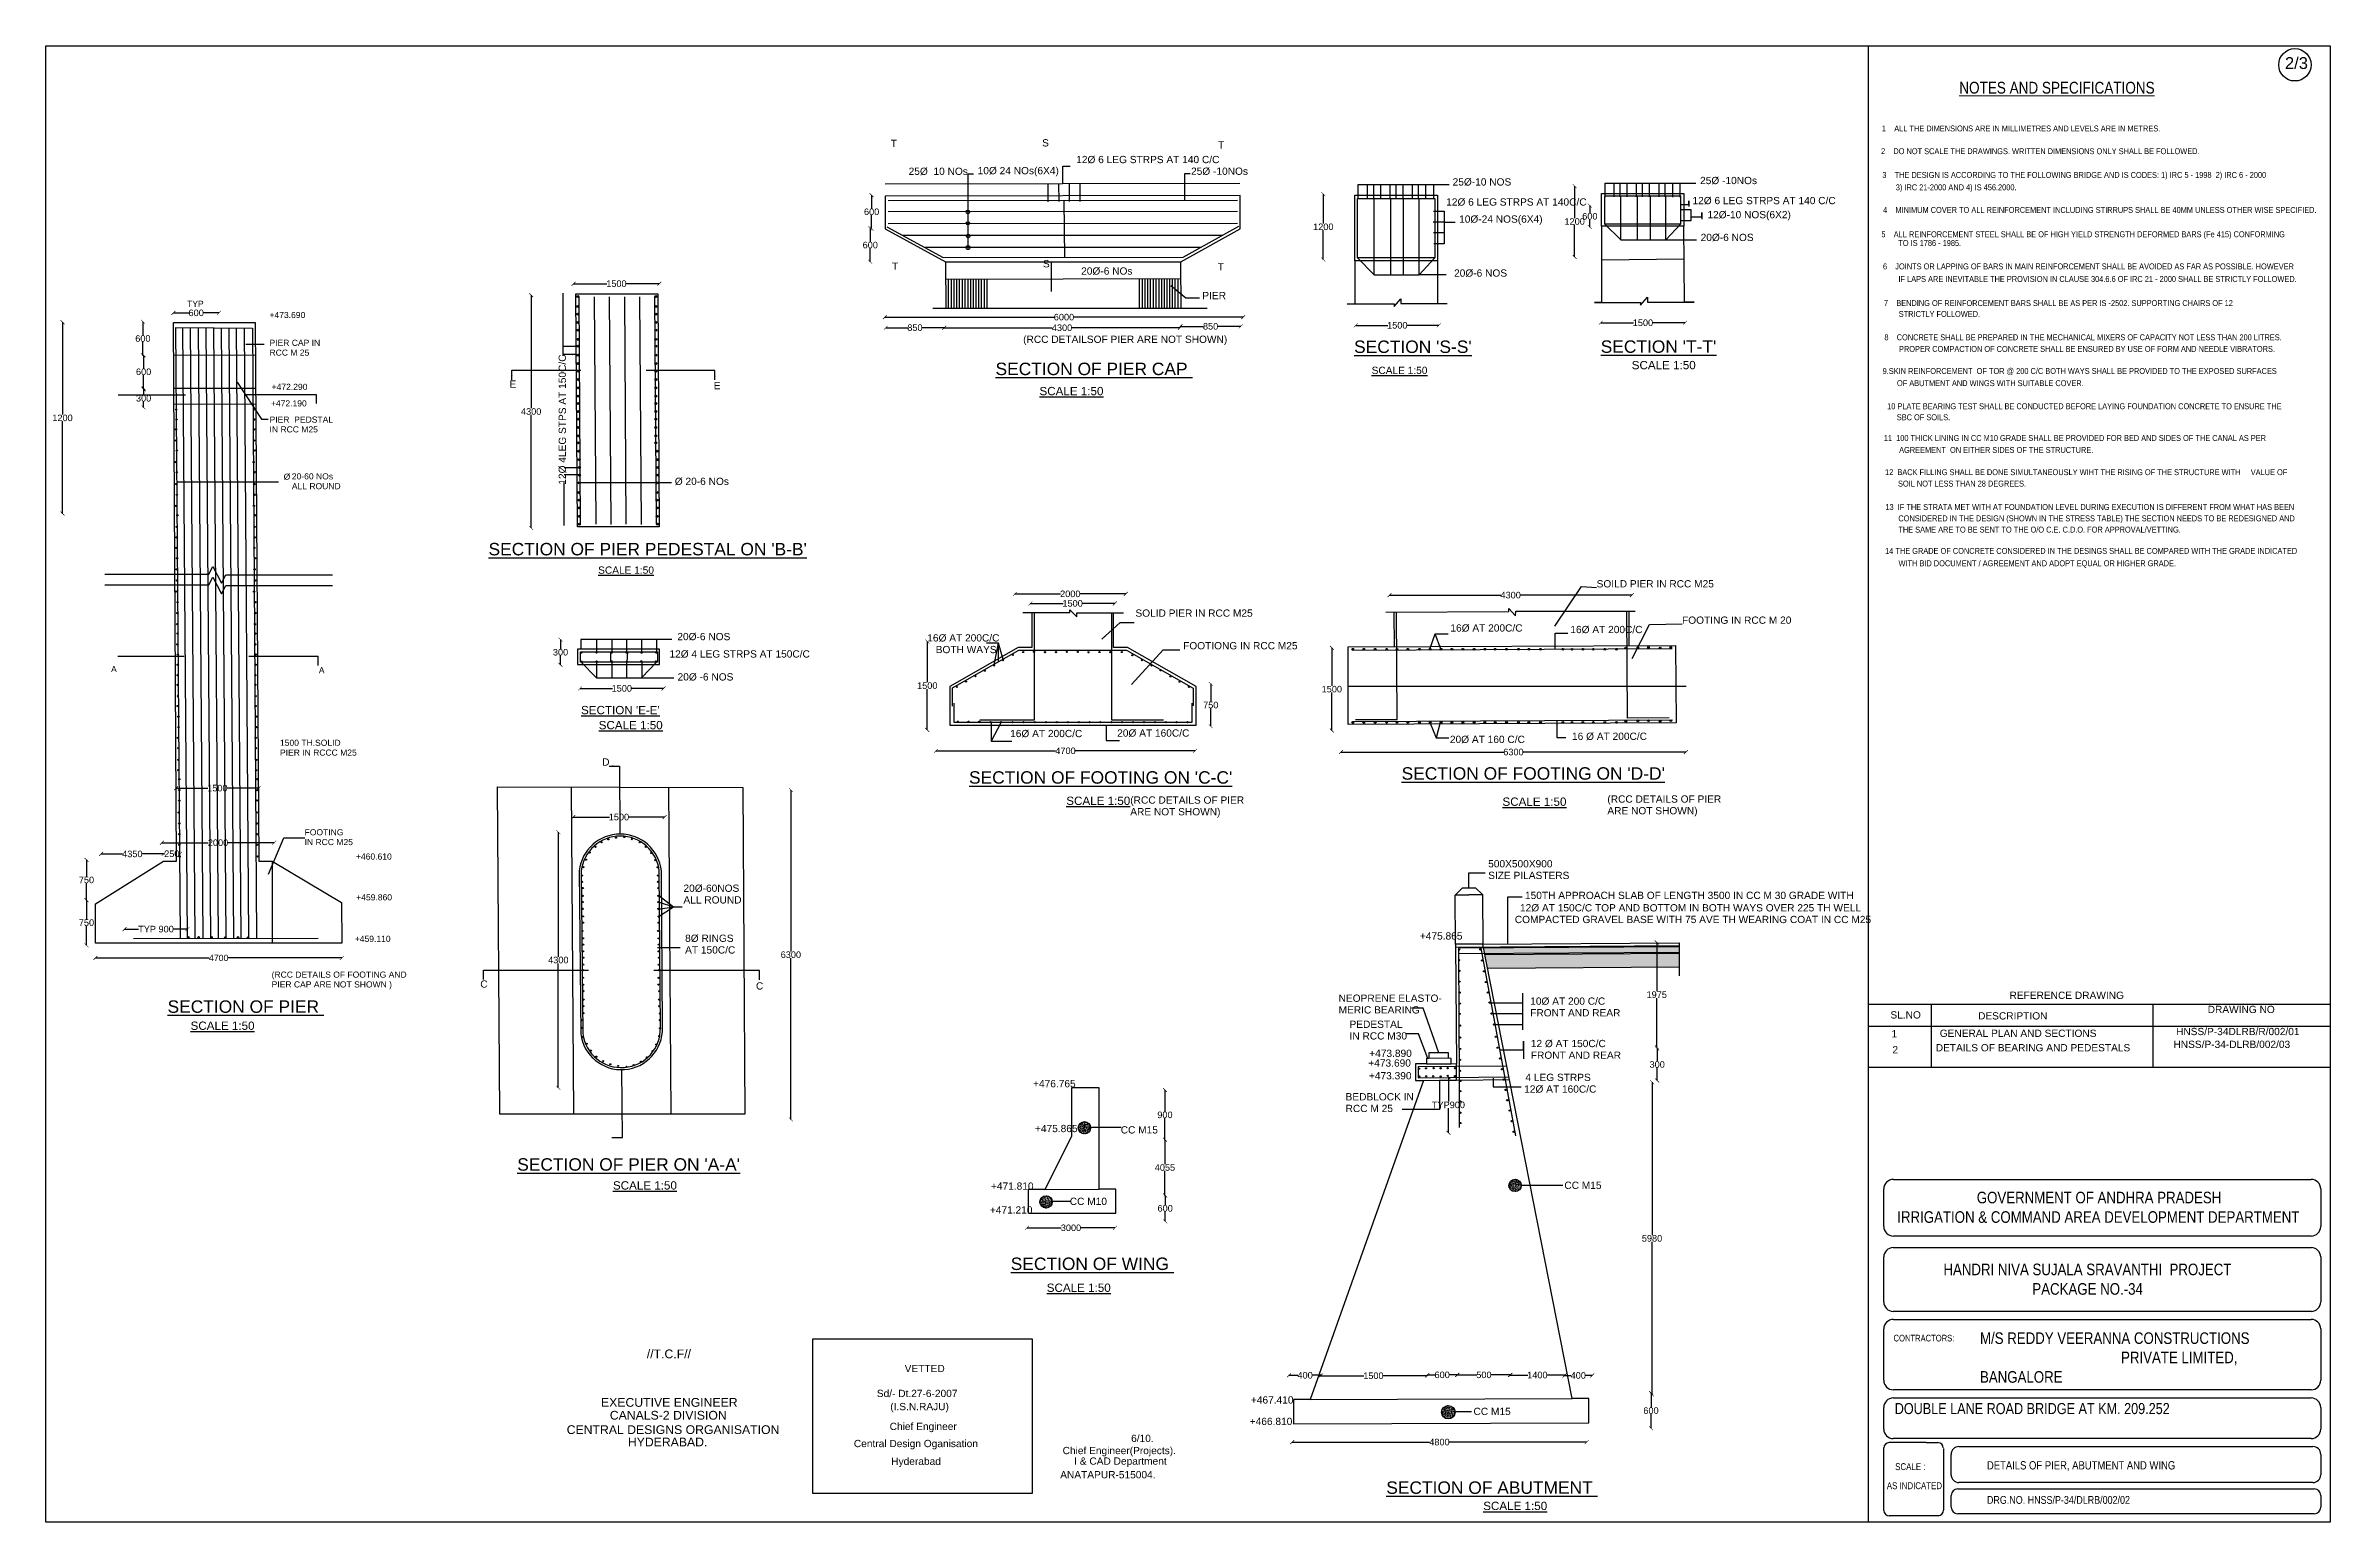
# Model space of a CAD drawing. Header units: inches. Extents: x -9633 to 33967, y -12661 to 15525.
import ezdxf

# ---------------------------------------------------------------- set-up
doc = ezdxf.new("R2010")
doc.units = ezdxf.units.IN
doc.header["$MEASUREMENT"] = 0
for name, color, linetype in [('canal', 7, 'Continuous'), ('DIMENSION', 7, 'Continuous'), ('MAIN', 7, 'Continuous'), ('SHEET', 3, 'Continuous'), ('TEXT', 7, 'Continuous')]:
    doc.layers.add(name, color=color, linetype=linetype)
doc.styles.add('ARIAL NARROW', font='ARIALN.TTF')
doc.styles.add('arn', font='ARIALN.TTF')
doc.styles.get("Standard").update_dxf_attribs({"font": 'arial.ttf'})
doc.dimstyles.get("Standard").update_dxf_attribs({"dimtxt": 125, "dimasz": 75, "dimexe": 0.18, "dimexo": 0.0625, "dimgap": 0.09, "dimtad": 0, "dimtih": 1, "dimtoh": 1, "dimdec": 0, "dimzin": 0, "dimdsep": 46, "dimtxsty": 'Standard', "dimblk": 'ARCHTICK', "dimcen": 0.09, "dimse1": 1, "dimse2": 1, "dimadec": 0, "dimazin": 0, "dimtfac": 1, "dimtdec": 0, "dimtofl": 0, "dimtmove": 0, "dimatfit": 3, "dimfxl": 1, "dimtolj": 1, "dimtzin": 0, "dimarcsym": 0})
pattern_1 = [(50, (0, 0), (28.690407, -2.510085), [3, -33]), (355, (0, 0), (-5.550053, 30.087685), [2.4, -26.4]), (100.4514, (2.39, -0.21), (23.140375, 27.577582), [2.549608, -28.045684]), (46.1842, (0, 8), (42.68964, -6.62076), [4.5, -49.5]), (96.6356, (3.557, 7.45), (37.38651, 38.964715), [3.82441, -42.06852]), (351.1842, (0, 8), (37.38648, 38.96474), [3.6, -39.6]), (21, (4, 6), (23.876282, -16.104756), [3, -33]), (326, (4, 6), (9.732613, 29.006), [2.4, -26.4]), (71.4514, (5.99, 4.658), (33.608905, 12.90122), [2.549608, -28.045684]), (37.5, (0, 0), (0.486394, 13.315754), [0, -26.08, 0, -26.8, 0, -26.5]), (7.5, (0, 0), (10.5227815, 15.7764685), [0, -15.28, 0, -25.48, 0, -10.1]), (327.5, (-8.92, 0), (21.3528974, -0.902195), [0, -10, 0, -31.2, 0, -41.4]), (317.5, (-12.92, 0), (23.327447, 4.0042), [0, -13, 0, -20.72, 0, -29.4])]

msp = doc.modelspace()

# ---------------------------------------------------------------- texts
at = {"color": 0, "linetype": 'Continuous', "style": 'ARIAL NARROW'}
for s, height, p in [('GOVERNMENT OF ANDHRA PRADESH', 220.86, (27220, -6571.8)), ('IRRIGATION & COMMAND AREA DEVELOPMENT DEPARTMENT', 220.86, (25702.5, -6943.8)), ('HANDRI NIVA SUJALA SRAVANTHI  PROJECT', 220.86, (26583.5, -7944.2)), ('PACKAGE NO.-34', 220.86, (28280.9, -8316.2)), ('M/S REDDY VEERANNA CONSTRUCTIONS ', 220.86, (27281.4, -9255.9)), ('                                      PRIVATE LIMITED,', 220.86, (27300.3, -9624)), ('BANGALORE', 220.86, (27281.6, -9996.1)), ('DOUBLE LANE ROAD BRIDGE AT KM. 209.252', 210.343, (25654, -10594.6)), ('SCALE :', 131.46, (25663.1, -11664)), ('DETAILS OF PIER, ABUTMENT AND WING', 157.757, (27413.4, -11651.5)), ('AS INDICATED', 131.465, (25503, -12028.3)), ('DRG.NO. HNSS/P-34/DLRB/002/02', 148.869, (27414.2, -12307.8))]:
    msp.add_text(s, height=height, dxfattribs=at).set_placement(p)
for s, height, p in [('//T.C.F//', 167.09, (1838.8, -9529.3)), ('EXECUTIVE ENGINEER', 167.093, (964.6, -10455.3)), ('CENTRAL DESIGNS ORGANISATION', 167.093, (309.9, -10975.4)), ('CANALS-2 DIVISION', 167.093, (1132.8, -10700.9)), ('HYDERABAD.', 167.09, (1477.3, -11211.8))]:
    msp.add_text(s, height=height).set_placement(p)
at = {"layer": 'canal', "color": 0, "linetype": 'Continuous', "style": 'arn'}
for s, p in [('1    ALL THE DIMENSIONS ARE IN MILLIMETRES AND LEVELS ARE IN METRES.', (25409.8, 13888.5)), ('2    DO NOT SCALE THE DRAWINGS. WRITTEN DIMENSIONS ONLY SHALL BE FOLLOWED.', (25392.8, 13454.9)), ('3    THE DESIGN IS ACCORDING TO THE FOLLOWING BRIDGE AND IS CODES: 1) IRC 5 - 1998  2) IRC 6 - 2000 ', (25417.5, 13001.9)), ('3) IRC 21-2000 AND 4) IS 456.2000.', (25674.7, 12764.7)), ('4    MINIMUM COVER TO ALL REINFORCEMENT INCLUDING STIRRUPS SHALL BE 40MM UNLESS OTHER WISE SPECIFIED.  ', (25432.5, 12333.6)), ('5    ALL REINFORCEMENT STEEL SHALL BE OF HIGH YIELD STRENGTH DEFORMED BARS (Fe 415) CONFORMING', (25399.2, 11869.3)), ('      TO IS 1786 - 1985.', (25487.1, 11702.1)), ('6    JOINTS OR LAPPING OF BARS IN MAIN REINFORCEMENT SHALL BE AVOIDED AS FAR AS POSSIBLE. HOWEVER', (25430.2, 11255.4)), ('      IF LAPS ARE INEVITABLE THE PROVISION IN CLAUSE 304.6.6 OF IRC 21 - 2000 SHALL BE STRICTLY FOLLOWED.', (25490.5, 11015.6)), ('7    BENDING OF REINFORCEMENT BARS SHALL BE AS PER IS -2502. SUPPORTING CHAIRS OF 12 ', (25448.5, 10555.2)), ('      STRICTLY FOLLOWED.', (25496.2, 10348.2)), ('8    CONCRETE SHALL BE PREPARED IN THE MECHANICAL MIXERS OF CAPACITY NOT LESS THAN 200 LITRES. ', (25457.2, 9902.5)), ('      PROPER COMPACTION OF CONCRETE SHALL BE ENSURED BY USE OF FORM AND NEEDLE VIBRATORS.', (25499.9, 9680.9)), ('9.SKIN REINFORCEMENT  OF TOR @ 200 C/C BOTH WAYS SHALL BE PROVIDED TO THE EXPOSED SURFACES', (25423.4, 9259)), (' OF ABUTMENT AND WINGS WITH SUITABLE COVER.', (25657.5, 9027)), ('10 PLATE BEARING TEST SHALL BE CONDUCTED BEFORE LAYING FOUNDATION CONCRETE TO ENSURE THE ', (25509, 8586.4)), ('SBC OF SOILS.', (25693.8, 8376.7)), ('11  100 THICK LINING IN CC M10 GRADE SHALL BE PROVIDED FOR BED AND SIDES OF THE CANAL AS PER ', (25446.3, 7979.7)), ('AGREEMENT  ON EITHER SIDES OF THE STRUCTURE.', (25738.4, 7752.3)), ('12  BACK FILLING SHALL BE DONE SIMULTANEOUSLY WIHT THE RISING OF THE STRUCTURE WITH     VALUE OF ', (25469.5, 7328)), ('SOIL NOT LESS THAN 28 DEGREES.', (25716.3, 7110.2)), ('13  IF THE STRATA MET WITH AT FOUNDATION LEVEL DURING EXECUTION IS DIFFERENT FROM WHAT HAS BEEN', (25476.6, 6662.6)), ('CONSIDERED IN THE DESIGN (SHOWN IN THE STRESS TABLE) THE SECTION NEEDS TO BE REDESIGNED AND', (25723.5, 6446.5)), ('THE SAME ARE TO BE SENT TO THE O/O C.E. C.D.O. FOR APPROVAL/VETTING.', (25723.6, 6231.7)), ('14 THE GRADE OF CONCRETE CONSIDERED IN THE DESINGS SHALL BE COMPARED WITH THE GRADE INDICATED', (25470.6, 5825.3)), ('WITH BID DOCUMENT / AGREEMENT AND ADOPT EQUAL OR HIGHER GRADE.', (25726.8, 5588.9))]:
    msp.add_text(s, height=112.647, dxfattribs=at).set_placement(p)
at = {"layer": 'MAIN', "color": 0, "lineweight": 5, "style": 'ARIAL NARROW'}
msp.add_text('%%UNOTES AND SPECIFICATIONS', height=225.294, dxfattribs=at).set_placement((26886.1, 14610.5))
at = {"layer": 'SHEET', "color": 0, "linetype": 'Continuous', "style": 'ARIAL NARROW'}
msp.add_text('CONTRACTORS:', height=126.538, dxfattribs=at).set_placement((25631.9, -9208.3))
at = {"layer": 'TEXT'}
for s, height, p in [('2/3', 226.35, (33100.7, 15080.2)), ('T', 138.6, (6491.9, 13590.6)), ('S', 138.6, (9383.8, 13601.3)), ('T', 138.6, (12741.3, 13560.7)), ('25Ø  10 NOs ', 138.619, (6835.6, 13058.6)), ('10Ø 24 NOs(6X4)', 138.619, (8152.6, 13070.8)), ('12Ø 6 LEG STRPS AT 140 C/C', 138.619, (10033.3, 13282.7)), ('25Ø -10NOs', 138.62, (12224.7, 13060.1)), ('25Ø-10 NOS ', 138.619, (17216.8, 12855.7)), ('12Ø 6 LEG STRPS AT 140 C/C', 138.619, (21794.6, 12499.6)), ('25Ø -10NOs ', 138.619, (21939.6, 12882.5)), ('12Ø 6 LEG STRPS AT 140C/C', 138.619, (17094.2, 12472.3)), ('10Ø-24 NOS(6X4)', 138.619, (17340.9, 12146.2)), ('12Ø-10 NOS(6X2)', 138.619, (22079.4, 12230.6)), ('20Ø-6 NOS', 138.62, (21950, 11796)), ('T', 138.6, (6516.8, 11246.7)), ('S', 138.6, (9398.4, 11292.9)), ('T', 138.6, (12733.3, 11234.4)), ('20Ø-6 NOs', 138.62, (10128, 11154.9)), ('20Ø-6 NOS', 138.62, (17244.8, 11116.1)), ('TYP', 116.52, (-6934.5, 10539.9)), ('PIER ', 138.62, (12440.3, 10686.5)), ('+473.690', 116.52, (-5361.6, 10325.8)), ('PIER CAP IN ', 116.518, (-5361.6, 9795.5)), ('RCC M 25', 116.52, (-5361.6, 9608.3)), ('(RCC DETAILSOF PIER ARE NOT SHOWN)', 138.619, (9021, 9851.6)), ("%%USECTION 'S-S'", 237.281, (15336.4, 9659.6)), ("%%USECTION 'T-T'", 237.281, (20042.9, 9662.4)), ('%%USECTION OF PIER CAP ', 237.281, (8493.7, 9237.1)), ('%%USCALE 1:50', 138.619, (15671.1, 9258.4)), ('SCALE 1:50', 158.8, (20635.1, 9348.4)), ('+472.190', 116.52, (-5334.2, 8638.9)), ('+472.290', 116.52, (-5321.2, 8954.3)), ('E', 138.6, (-780.6, 8997.2)), ('E', 138.6, (3115.6, 8967.6)), ('%%USCALE 1:50', 158.8, (9332.3, 8852.4)), ('PIER  PEDSTAL ', 116.518, (-5360.3, 8330)), ('IN RCC M25', 116.52, (-5360.3, 8142.8)), ('ALL ROUND', 116.52, (-4935.4, 7058.8)), ('20-60 NOs', 116.52, (-4935.4, 7246)), ('Ø 20-6 NOs', 138.62, (2372.9, 7140)), ("%%USECTION OF PIER PEDESTAL ON 'B-B'", 237.281, (-1182.2, 5796.5)), ('%%USCALE 1:50', 138.619, (910.1, 5445.3)), ('SOILD PIER IN RCC M25', 138.619, (19964.9, 5184.3)), ('SOLID PIER IN RCC M25', 138.619, (11163.6, 4625.2)), ('16Ø AT 200C/C', 138.619, (17174.2, 4341.2)), ('16Ø AT 200C/C', 138.619, (19463.6, 4311.6)), ('FOOTING IN RCC M 20', 138.619, (21595.2, 4490.5)), ('12Ø 4 LEG STRPS AT 150C/C ', 138.619, (2271.1, 3845.4)), ('20Ø-6 NOS', 138.62, (2421.6, 4177)), ('16Ø AT 200C/C', 138.619, (7190.9, 4152.2)), ('   BOTH WAYS ', 138.619, (7190.9, 3929.5)), ('FOOTIONG IN RCC M25', 138.619, (12073.9, 4003.1)), ('A', 116.5, (-8385, 3568.2)), ('A', 116.5, (-4420.4, 3546.3)), ('20Ø -6 NOS', 138.62, (2426, 3407.7)), ("%%USECTION 'E-E'", 158.8, (583.7, 2763.5)), ('%%USCALE 1:50', 158.8, (921, 2476.2)), ('1500 TH.SOLID ', 116.518, (-5161.8, 2160.7)), ('16Ø AT 200C/C', 138.619, (8772.6, 2326.6)), ('20Ø AT 160C/C', 138.619, (10815.5, 2335.9)), ('20Ø AT 160 C/C', 138.619, (17165, 2215)), ('16 Ø AT 200C/C', 138.619, (19495.2, 2273.9)), ('PIER IN RCCC M25', 116.518, (-5161.8, 1973.5)), ('D', 138.6, (987.2, 1782.9)), ("%%USECTION OF FOOTING ON 'D-D'", 237.281, (16243.6, 1514.6)), ("%%USECTION OF FOOTING ON 'C-C'", 237.281, (7987.7, 1438.4)), ('%%USCALE 1:50', 158.8, (9844.1, 1032.3)), ('ARE NOT SHOWN)', 138.619, (11065, 834.1)), ('(RCC DETAILS OF PIER ', 138.619, (11065, 1056.8)), ('%%USCALE 1:50', 158.8, (18168.5, 1015.2)), ('ARE NOT SHOWN)', 138.619, (20170.1, 853.6)), ('(RCC DETAILS OF PIER ', 138.619, (20170.1, 1076.3)), ('FOOTING ', 116.52, (-4691.8, 452.6)), ('IN RCC M25', 116.52, (-4691.8, 265.4)), ('+460.610', 116.52, (-3711.5, -10.9)), ('500X500X900', 138.619, (17895.7, -159.2)), ('SIZE PILASTERS', 138.619, (17895.7, -381.9)), ('+459.860', 116.52, (-3706.4, -789.3)), ('ALL ROUND ', 138.62, (2538.3, -849)), ('20Ø-60NOS', 138.62, (2538.3, -626.3)), ('12Ø AT 150C/C TOP AND BOTTOM IN BOTH WAYS OVER 225 TH WELL ', 138.619, (18502.1, -1000.2)), ('150TH APPROACH SLAB OF LENGTH 3500 IN CC M 30 GRADE WITH', 138.619, (18597.8, -762.9)), ('COMPACTED GRAVEL BASE WITH 75 AVE TH WEARING COAT IN CC M25 ', 138.619, (18403.7, -1222.9)), ('+459.110', 116.52, (-3734, -1581.8)), ('AT 150C/C', 138.62, (2569.9, -1804.2)), ('8Ø RINGS ', 138.62, (2569.9, -1581.5)), ('+475.865', 138.62, (16591.8, -1537.6)), ('(RCC DETAILS OF FOOTING AND ', 116.518, (-5320.9, -2264.5)), ('PIER CAP ARE NOT SHOWN )', 116.518, (-5320.9, -2451.7)), ('C', 138.6, (-1339.2, -2455)), ('C', 138.6, (3922, -2491.4)), ('NEOPRENE ELASTO-', 138.619, (15040.9, -2725.6)), ('REFERENCE DRAWING ', 138.619, (27844.6, -2670.5)), ('%%USECTION OF PIER ', 237.281, (-7307.2, -2935.4)), ('MERIC BEARING', 138.619, (15040.9, -2948.2)), ('10Ø AT 200 C/C', 138.619, (18698, -2781.4)), ('FRONT AND REAR', 138.619, (18698, -3004.1)), ('SL.NO', 138.62, (25572, -3044)), ('DESCRIPTION', 138.619, (27244.8, -3063)), ('DRAWING NO', 138.62, (31626.5, -2939.6)), ('%%USCALE 1:50', 158.8, (-6867.9, -3261)), ('PEDESTAL', 138.62, (15249.3, -3222.8)), ('IN RCC M30', 138.62, (15249.3, -3445.4)), ('12 Ø AT 150C/C', 138.619, (18709.4, -3590.6)), ('1', 138.6, (25591, -3404.8)), ('GENERAL PLAN AND SECTIONS', 138.619, (26513, -3395.3)), ('HNSS/P-34-DLRB/002/03', 138.619, (30973.3, -3606.4)), ('HNSS/P-34DLRB/R/002/01', 138.619, (31022.3, -3361.5)), ('+473.690', 138.62, (15608.1, -3962.8)), ('+473.890', 138.62, (15625.5, -3777.8)), ('FRONT AND REAR', 138.619, (18709.4, -3813.3)), ('2', 138.6, (25610, -3708.6)), ('DETAILS OF BEARING AND PEDESTALS', 138.619, (26436.9, -3670.6)), ('+476.765', 138.62, (9210, -4356.8)), ('+473.390', 138.62, (15619.7, -4205.6)), ('12Ø AT 160C/C', 138.619, (18582.7, -4459.4)), ('4 LEG STRPS ', 138.619, (18605.5, -4237.1)), ('BEDBLOCK IN', 138.619, (15174.3, -4607.2)), ('RCC M 25', 138.62, (15174.3, -4829.9)), ('+475.865', 138.62, (9246.7, -5213.5)), ('CC M15', 138.62, (10882.5, -5239)), ("%%USECTION OF PIER ON 'A-A'", 237.281, (-633.9, -5948.8)), ('%%USCALE 1:50', 158.8, (1192.3, -6309.3)), ('+471.810', 138.62, (8406.9, -6312.4)), ('CC M10', 138.62, (9910.7, -6603)), ('CC M15', 138.62, (19348.9, -6297.6)), ('+471.210', 138.62, (8385.6, -6768.4)), ('%%USECTION OF WING ', 237.281, (8784, -7844.8)), ('%%USCALE 1:50', 158.8, (9471.3, -8262.7)), ('VETTED', 138.62, (6760.3, -9793.7)), ('Sd/- Dt.27-6-2007', 138.619, (6228.4, -10270)), ('(I.S.N.RAJU)', 138.619, (6485.2, -10520.4)), ('+467.410', 138.62, (13367.3, -10394)), ('Chief Engineer', 138.619, (6473, -10899.1)), ('+466.810', 138.62, (13345.1, -10803.7)), ('CC M15', 138.62, (17615.5, -10612.9)), ('Central Design Oganisation ', 138.619, (5790.4, -11225.8)), ('Chief Engineer(Projects).', 138.619, (9773.9, -11359.9)), ('6/10.', 138.62, (11081.4, -11128)), ('Hyderabad', 138.62, (6503.5, -11564.8)), ('ANATAPUR-515004.', 138.619, (9728.5, -11820.8)), ('I & CAD Department ', 138.619, (9994.9, -11561.1)), ('%%USECTION OF ABUTMENT ', 237.281, (15950.5, -12117.1)), ('%%USCALE 1:50', 158.8, (17800.5, -12426.5))]:
    msp.add_text(s, height=height, dxfattribs=at).set_placement(p)
msp.add_text('12Ø 4LEG STPS AT 150C/C', height=138.619, rotation=90, dxfattribs=at).set_placement((295.6, 7145.2))
at = {"layer": 'TEXT', "insert": (-5091.9, 7356.5), "char_height": 116.5, "width": 119.59, "attachment_point": 1}
msp.add_mtext('Ø', dxfattribs=at)

# ---------------------------------------------------------------- blocks, each defined once
blk = doc.blocks.new('_ArchTick')
at = {"color": 0, "linetype": 'ByBlock', "const_width": 0.15}
blk.add_lwpolyline([(-0.5, -0.5), (0.5, 0.5)], dxfattribs=at)
blk = doc.blocks.new('*D1')
at = {"color": 0, "lineweight": -2, "transparency": 16777216}
for p, q in [((-8684, -1889), (-6514, -1889)), ((-3980, -1889), (-6151, -1889))]:
    blk.add_line(p, q, dxfattribs=at)
at = {"layer": 'Defpoints', "color": 0, "transparency": 16777216}
for p in [(-8684, -1902), (-3980, -1889), (-3980, -1902)]:
    blk.add_point(p, dxfattribs=at)
at = {"color": 0, "lineweight": -2, "transparency": 16777216, "xscale": 75, "yscale": 75, "zscale": 75, "rotation": 180}
blk.add_blockref('_ArchTick', (-8684, -1889), dxfattribs=at)
at = {"color": 0, "lineweight": -2, "transparency": 16777216, "xscale": 75, "yscale": 75, "zscale": 75}
blk.add_blockref('_ArchTick', (-3980, -1889), dxfattribs=at)
at = {"color": 0, "transparency": 16777216, "insert": (-6332, -1889), "char_height": 120, "attachment_point": 5}
blk.add_mtext('\\A1;4700', dxfattribs=at)
blk = doc.blocks.new('*D4')
at = {"layer": 'Defpoints', "color": 0, "transparency": 16777216}
for p in [(-7195, 10242), (-6326, 10425), (-6326, 10242)]:
    blk.add_point(p, dxfattribs=at)
at = {"layer": 'DIMENSION', "color": 0, "lineweight": -2, "transparency": 16777216}
for p, q in [((-7195, 10425), (-6899, 10425)), ((-6326, 10425), (-6622, 10425))]:
    blk.add_line(p, q, dxfattribs=at)
at = {"layer": 'DIMENSION', "color": 0, "lineweight": -2, "transparency": 16777216, "xscale": 75, "yscale": 75, "zscale": 75, "rotation": 180}
blk.add_blockref('_ArchTick', (-7195, 10425), dxfattribs=at)
at = {"layer": 'DIMENSION', "color": 0, "lineweight": -2, "transparency": 16777216, "xscale": 75, "yscale": 75, "zscale": 75}
blk.add_blockref('_ArchTick', (-6326, 10425), dxfattribs=at)
at = {"layer": 'DIMENSION', "color": 0, "transparency": 16777216, "insert": (-6761, 10425), "char_height": 125, "attachment_point": 5}
blk.add_mtext('\\A1;600', dxfattribs=at)
blk = doc.blocks.new('*D5')
at = {"layer": 'Defpoints', "color": 0, "transparency": 16777216}
for p in [(-9397, 10246), (-9312, 10246), (-9397, 6595)]:
    blk.add_point(p, dxfattribs=at)
at = {"layer": 'DIMENSION', "color": 0, "lineweight": -2, "transparency": 16777216}
for p, q in [((-9312, 10246), (-9312, 8484)), ((-9312, 6595), (-9312, 8357))]:
    blk.add_line(p, q, dxfattribs=at)
at = {"layer": 'DIMENSION', "color": 0, "lineweight": -2, "transparency": 16777216, "xscale": 75, "yscale": 75, "zscale": 75}
for p, rotation in [((-9312, 10246), 90), ((-9312, 6595), 270)]:
    blk.add_blockref('_ArchTick', p, dxfattribs=dict(at, rotation=rotation))
at = {"layer": 'DIMENSION', "color": 0, "transparency": 16777216, "insert": (-9312, 8420), "char_height": 125, "attachment_point": 5}
blk.add_mtext('\\A1;1200', dxfattribs=at)
blk = doc.blocks.new('*D6')
at = {"layer": 'Defpoints', "color": 0, "transparency": 16777216}
for p in [(-7782, 8967), (-7764, 8967), (-7782, 8621)]:
    blk.add_point(p, dxfattribs=at)
at = {"layer": 'DIMENSION', "color": 0, "lineweight": -2, "transparency": 16777216}
for p, q in [((-7764, 8967), (-7764, 8858)), ((-7764, 8621), (-7764, 8730))]:
    blk.add_line(p, q, dxfattribs=at)
at = {"layer": 'DIMENSION', "color": 0, "lineweight": -2, "transparency": 16777216, "xscale": 75, "yscale": 75, "zscale": 75}
for p, rotation in [((-7764, 8967), 90), ((-7764, 8621), 270)]:
    blk.add_blockref('_ArchTick', p, dxfattribs=dict(at, rotation=rotation))
at = {"layer": 'DIMENSION', "color": 0, "transparency": 16777216, "insert": (-7764, 8794), "char_height": 125, "attachment_point": 5}
blk.add_mtext('\\A1;300', dxfattribs=at)
blk = doc.blocks.new('*D7')
at = {"layer": 'Defpoints', "color": 0, "transparency": 16777216}
for p in [(-7782, 9614), (-7764, 9614), (-7782, 8985)]:
    blk.add_point(p, dxfattribs=at)
at = {"layer": 'DIMENSION', "color": 0, "lineweight": -2, "transparency": 16777216}
for p, q in [((-7764, 9614), (-7764, 9364)), ((-7764, 8985), (-7764, 9236))]:
    blk.add_line(p, q, dxfattribs=at)
at = {"layer": 'DIMENSION', "color": 0, "lineweight": -2, "transparency": 16777216, "xscale": 75, "yscale": 75, "zscale": 75}
for p, rotation in [((-7764, 9614), 90), ((-7764, 8985), 270)]:
    blk.add_blockref('_ArchTick', p, dxfattribs=dict(at, rotation=rotation))
at = {"layer": 'DIMENSION', "color": 0, "transparency": 16777216, "insert": (-7764, 9300), "char_height": 125, "attachment_point": 5}
blk.add_mtext('\\A1;600', dxfattribs=at)
blk = doc.blocks.new('*D8')
at = {"layer": 'Defpoints', "color": 0, "transparency": 16777216}
for p in [(-7778, 10256), (-7764, 10256), (-7764, 9614)]:
    blk.add_point(p, dxfattribs=at)
at = {"layer": 'DIMENSION', "color": 0, "lineweight": -2, "transparency": 16777216}
for p, q in [((-7778, 10256), (-7778, 9999)), ((-7778, 9614), (-7778, 9871))]:
    blk.add_line(p, q, dxfattribs=at)
at = {"layer": 'DIMENSION', "color": 0, "lineweight": -2, "transparency": 16777216, "xscale": 75, "yscale": 75, "zscale": 75}
for p, rotation in [((-7778, 10256), 90), ((-7778, 9614), 270)]:
    blk.add_blockref('_ArchTick', p, dxfattribs=dict(at, rotation=rotation))
at = {"layer": 'DIMENSION', "color": 0, "transparency": 16777216, "insert": (-7778, 9935), "char_height": 125, "attachment_point": 5}
blk.add_mtext('\\A1;600', dxfattribs=at)
blk = doc.blocks.new('*D9')
at = {"layer": 'Defpoints', "color": 0, "transparency": 16777216}
for p in [(-7143, 1342), (-5572, 1353), (-5572, 1353)]:
    blk.add_point(p, dxfattribs=at)
at = {"layer": 'DIMENSION', "color": 0, "lineweight": -2, "transparency": 16777216}
for p, q in [((-7143, 1353), (-6538, 1353)), ((-5572, 1353), (-6177, 1353))]:
    blk.add_line(p, q, dxfattribs=at)
at = {"layer": 'DIMENSION', "color": 0, "lineweight": -2, "transparency": 16777216, "xscale": 75, "yscale": 75, "zscale": 75, "rotation": 180}
blk.add_blockref('_ArchTick', (-7143, 1353), dxfattribs=at)
at = {"layer": 'DIMENSION', "color": 0, "lineweight": -2, "transparency": 16777216, "xscale": 75, "yscale": 75, "zscale": 75}
blk.add_blockref('_ArchTick', (-5572, 1353), dxfattribs=at)
at = {"layer": 'DIMENSION', "color": 0, "transparency": 16777216, "insert": (-6357, 1353), "char_height": 125, "attachment_point": 5}
blk.add_mtext('\\A1;1500', dxfattribs=at)
blk = doc.blocks.new('*D10')
at = {"layer": 'Defpoints', "color": 0, "transparency": 16777216}
for p in [(-7414, 316), (-5273, 316), (-5273, 311)]:
    blk.add_point(p, dxfattribs=at)
at = {"layer": 'DIMENSION', "color": 0, "lineweight": -2, "transparency": 16777216}
for p, q in [((-7414, 311), (-6531, 311)), ((-5273, 311), (-6156, 311))]:
    blk.add_line(p, q, dxfattribs=at)
at = {"layer": 'DIMENSION', "color": 0, "lineweight": -2, "transparency": 16777216, "xscale": 75, "yscale": 75, "zscale": 75, "rotation": 180}
blk.add_blockref('_ArchTick', (-7414, 311), dxfattribs=at)
at = {"layer": 'DIMENSION', "color": 0, "lineweight": -2, "transparency": 16777216, "xscale": 75, "yscale": 75, "zscale": 75}
blk.add_blockref('_ArchTick', (-5273, 311), dxfattribs=at)
at = {"layer": 'DIMENSION', "color": 0, "transparency": 16777216, "insert": (-6344, 311), "char_height": 125, "attachment_point": 5}
blk.add_mtext('\\A1;2000', dxfattribs=at)
blk = doc.blocks.new('*D11')
at = {"layer": 'Defpoints', "color": 0, "transparency": 16777216}
for p in [(-8895, -784), (-8855, -784), (-8895, -1647)]:
    blk.add_point(p, dxfattribs=at)
at = {"layer": 'DIMENSION', "color": 0, "lineweight": -2, "transparency": 16777216}
for p, q in [((-8855, -784), (-8855, -1152)), ((-8855, -1647), (-8855, -1279))]:
    blk.add_line(p, q, dxfattribs=at)
at = {"layer": 'DIMENSION', "color": 0, "lineweight": -2, "transparency": 16777216, "xscale": 75, "yscale": 75, "zscale": 75}
for p, rotation in [((-8855, -784), 90), ((-8855, -1647), 270)]:
    blk.add_blockref('_ArchTick', p, dxfattribs=dict(at, rotation=rotation))
at = {"layer": 'DIMENSION', "color": 0, "transparency": 16777216, "insert": (-8855, -1215), "char_height": 125, "attachment_point": 5}
blk.add_mtext('\\A1;750', dxfattribs=at)
blk = doc.blocks.new('*D12')
at = {"layer": 'Defpoints', "color": 0, "transparency": 16777216}
for p in [(-8855, -16), (-8855, -16), (-8855, -784)]:
    blk.add_point(p, dxfattribs=at)
at = {"layer": 'DIMENSION', "color": 0, "lineweight": -2, "transparency": 16777216}
for p, q in [((-8855, -16), (-8855, -336)), ((-8855, -784), (-8855, -464))]:
    blk.add_line(p, q, dxfattribs=at)
at = {"layer": 'DIMENSION', "color": 0, "lineweight": -2, "transparency": 16777216, "xscale": 75, "yscale": 75, "zscale": 75}
for p, rotation in [((-8855, -16), 90), ((-8855, -784), 270)]:
    blk.add_blockref('_ArchTick', p, dxfattribs=dict(at, rotation=rotation))
at = {"layer": 'DIMENSION', "color": 0, "transparency": 16777216, "insert": (-8855, -400), "char_height": 125, "attachment_point": 5}
blk.add_mtext('\\A1;750', dxfattribs=at)
blk = doc.blocks.new('*D13')
at = {"layer": 'Defpoints', "color": 0, "transparency": 16777216}
for p in [(-8575, 121), (-7382, 121), (-7382, 97)]:
    blk.add_point(p, dxfattribs=at)
at = {"layer": 'DIMENSION', "color": 0, "lineweight": -2, "transparency": 16777216}
for p, q in [((-8575, 97), (-8168, 97)), ((-7382, 97), (-7790, 97))]:
    blk.add_line(p, q, dxfattribs=at)
at = {"layer": 'DIMENSION', "color": 0, "lineweight": -2, "transparency": 16777216, "xscale": 75, "yscale": 75, "zscale": 75, "rotation": 180}
blk.add_blockref('_ArchTick', (-8575, 97), dxfattribs=at)
at = {"layer": 'DIMENSION', "color": 0, "lineweight": -2, "transparency": 16777216, "xscale": 75, "yscale": 75, "zscale": 75}
blk.add_blockref('_ArchTick', (-7382, 97), dxfattribs=at)
at = {"layer": 'DIMENSION', "color": 0, "transparency": 16777216, "insert": (-7979, 97), "char_height": 125, "attachment_point": 5}
blk.add_mtext('\\A1;4350', dxfattribs=at)
blk = doc.blocks.new('*D14')
at = {"layer": 'Defpoints', "color": 0, "transparency": 16777216}
for p in [(-7382, 97), (-7070, 100), (-7070, 100)]:
    blk.add_point(p, dxfattribs=at)
at = {"layer": 'DIMENSION', "color": 0, "lineweight": -2, "transparency": 16777216}
for p, q in [((-7382, 100), (-7365, 100)), ((-7070, 100), (-7087, 100))]:
    blk.add_line(p, q, dxfattribs=at)
at = {"layer": 'DIMENSION', "color": 0, "lineweight": -2, "transparency": 16777216, "xscale": 75, "yscale": 75, "zscale": 75, "rotation": 180}
blk.add_blockref('_ArchTick', (-7382, 100), dxfattribs=at)
at = {"layer": 'DIMENSION', "color": 0, "lineweight": -2, "transparency": 16777216, "xscale": 75, "yscale": 75, "zscale": 75}
blk.add_blockref('_ArchTick', (-7070, 100), dxfattribs=at)
at = {"layer": 'DIMENSION', "color": 0, "transparency": 16777216, "insert": (-7226, 100), "char_height": 125, "attachment_point": 5}
blk.add_mtext('\\A1;250', dxfattribs=at)
blk = doc.blocks.new('*D15')
at = {"layer": 'Defpoints', "color": 0, "transparency": 16777216}
for p in [(-8128, -1347), (-6929, -1338), (-6929, -1338)]:
    blk.add_point(p, dxfattribs=at)
at = {"layer": 'DIMENSION', "color": 0, "lineweight": -2, "transparency": 16777216}
for p, q in [((-8128, -1338), (-7862, -1338)), ((-6929, -1338), (-7195, -1338))]:
    blk.add_line(p, q, dxfattribs=at)
at = {"layer": 'DIMENSION', "color": 0, "lineweight": -2, "transparency": 16777216, "xscale": 75, "yscale": 75, "zscale": 75, "rotation": 180}
blk.add_blockref('_ArchTick', (-8128, -1338), dxfattribs=at)
at = {"layer": 'DIMENSION', "color": 0, "lineweight": -2, "transparency": 16777216, "xscale": 75, "yscale": 75, "zscale": 75}
blk.add_blockref('_ArchTick', (-6929, -1338), dxfattribs=at)
at = {"layer": 'DIMENSION', "color": 0, "transparency": 16777216, "insert": (-7528, -1338), "char_height": 125, "attachment_point": 5}
blk.add_mtext('\\A1;TYP 900', dxfattribs=at)
blk = doc.blocks.new('*D16')
at = {"layer": 'Defpoints', "color": 0, "transparency": 16777216}
for p in [(441, 10964), (2077, 10982), (2077, 10964)]:
    blk.add_point(p, dxfattribs=at)
at = {"layer": 'DIMENSION', "color": 0, "lineweight": -2, "transparency": 16777216}
for p, q in [((441, 10982), (1078, 10982)), ((2077, 10982), (1439, 10982))]:
    blk.add_line(p, q, dxfattribs=at)
at = {"layer": 'DIMENSION', "color": 0, "lineweight": -2, "transparency": 16777216, "xscale": 75, "yscale": 75, "zscale": 75, "rotation": 180}
blk.add_blockref('_ArchTick', (441, 10982), dxfattribs=at)
at = {"layer": 'DIMENSION', "color": 0, "lineweight": -2, "transparency": 16777216, "xscale": 75, "yscale": 75, "zscale": 75}
blk.add_blockref('_ArchTick', (2077, 10982), dxfattribs=at)
at = {"layer": 'DIMENSION', "color": 0, "transparency": 16777216, "insert": (1259, 10982), "char_height": 125, "attachment_point": 5}
blk.add_mtext('\\A1;1500', dxfattribs=at)
blk = doc.blocks.new('*D17')
at = {"layer": 'Defpoints', "color": 0, "transparency": 16777216}
for p in [(-368, 10764), (-34, 10764), (-34, 6319)]:
    blk.add_point(p, dxfattribs=at)
at = {"layer": 'DIMENSION', "color": 0, "lineweight": -2, "transparency": 16777216}
for p, q in [((-368, 10764), (-368, 8605)), ((-368, 6319), (-368, 8478))]:
    blk.add_line(p, q, dxfattribs=at)
at = {"layer": 'DIMENSION', "color": 0, "lineweight": -2, "transparency": 16777216, "xscale": 75, "yscale": 75, "zscale": 75}
for p, rotation in [((-368, 10764), 90), ((-368, 6319), 270)]:
    blk.add_blockref('_ArchTick', p, dxfattribs=dict(at, rotation=rotation))
at = {"layer": 'DIMENSION', "color": 0, "transparency": 16777216, "insert": (-368, 8542), "char_height": 125, "attachment_point": 5}
blk.add_mtext('\\A1;4300', dxfattribs=at)
blk = doc.blocks.new('*D19')
at = {"layer": 'Defpoints', "color": 0, "transparency": 16777216}
for p in [(6103, 12036), (6109, 12036), (6116, 11402)]:
    blk.add_point(p, dxfattribs=at)
at = {"layer": 'DIMENSION', "color": 0, "lineweight": -2, "transparency": 16777216}
for p, q in [((6103, 12036), (6103, 11783)), ((6103, 11402), (6103, 11655))]:
    blk.add_line(p, q, dxfattribs=at)
at = {"layer": 'DIMENSION', "color": 0, "lineweight": -2, "transparency": 16777216, "xscale": 75, "yscale": 75, "zscale": 75}
for p, rotation in [((6103, 12036), 90), ((6103, 11402), 270)]:
    blk.add_blockref('_ArchTick', p, dxfattribs=dict(at, rotation=rotation))
at = {"layer": 'DIMENSION', "color": 0, "transparency": 16777216, "insert": (6103, 11719), "char_height": 125, "attachment_point": 5}
blk.add_mtext('\\A1;600', dxfattribs=at)
blk = doc.blocks.new('*D20')
at = {"layer": 'Defpoints', "color": 0, "transparency": 16777216}
for p in [(6116, 12671), (6129, 12671), (6109, 12036)]:
    blk.add_point(p, dxfattribs=at)
at = {"layer": 'DIMENSION', "color": 0, "lineweight": -2, "transparency": 16777216}
for p, q in [((6129, 12671), (6129, 12417)), ((6129, 12036), (6129, 12290))]:
    blk.add_line(p, q, dxfattribs=at)
at = {"layer": 'DIMENSION', "color": 0, "lineweight": -2, "transparency": 16777216, "xscale": 75, "yscale": 75, "zscale": 75}
for p, rotation in [((6129, 12671), 90), ((6129, 12036), 270)]:
    blk.add_blockref('_ArchTick', p, dxfattribs=dict(at, rotation=rotation))
at = {"layer": 'DIMENSION', "color": 0, "transparency": 16777216, "insert": (6129, 12354), "char_height": 125, "attachment_point": 5}
blk.add_mtext('\\A1;600', dxfattribs=at)
blk = doc.blocks.new('*D21')
at = {"layer": 'Defpoints', "color": 0, "transparency": 16777216}
for p in [(6380, 10333), (13220, 10343), (13220, 10333)]:
    blk.add_point(p, dxfattribs=at)
at = {"layer": 'DIMENSION', "color": 0, "lineweight": -2, "transparency": 16777216}
for p, q in [((6380, 10343), (9613, 10343)), ((13220, 10343), (9987, 10343))]:
    blk.add_line(p, q, dxfattribs=at)
at = {"layer": 'DIMENSION', "color": 0, "lineweight": -2, "transparency": 16777216, "xscale": 75, "yscale": 75, "zscale": 75, "rotation": 180}
blk.add_blockref('_ArchTick', (6380, 10343), dxfattribs=at)
at = {"layer": 'DIMENSION', "color": 0, "lineweight": -2, "transparency": 16777216, "xscale": 75, "yscale": 75, "zscale": 75}
blk.add_blockref('_ArchTick', (13220, 10343), dxfattribs=at)
at = {"layer": 'DIMENSION', "color": 0, "transparency": 16777216, "insert": (9800, 10343), "char_height": 125, "attachment_point": 5}
blk.add_mtext('\\A1;6000', dxfattribs=at)
blk = doc.blocks.new('*D22')
at = {"layer": 'Defpoints', "color": 0, "transparency": 16777216}
for p in [(12022, 10168), (12022, 10131), (13174, 10131)]:
    blk.add_point(p, dxfattribs=at)
at = {"layer": 'DIMENSION', "color": 0, "lineweight": -2, "transparency": 16777216}
for p, q in [((12022, 10168), (12460, 10168)), ((13174, 10168), (12736, 10168))]:
    blk.add_line(p, q, dxfattribs=at)
at = {"layer": 'DIMENSION', "color": 0, "lineweight": -2, "transparency": 16777216, "xscale": 75, "yscale": 75, "zscale": 75, "rotation": 180}
blk.add_blockref('_ArchTick', (12022, 10168), dxfattribs=at)
at = {"layer": 'DIMENSION', "color": 0, "lineweight": -2, "transparency": 16777216, "xscale": 75, "yscale": 75, "zscale": 75}
blk.add_blockref('_ArchTick', (13174, 10168), dxfattribs=at)
at = {"layer": 'DIMENSION', "color": 0, "transparency": 16777216, "insert": (12598, 10168), "char_height": 125, "attachment_point": 5}
blk.add_mtext('\\A1;850', dxfattribs=at)
blk = doc.blocks.new('*D23')
at = {"layer": 'Defpoints', "color": 0, "transparency": 16777216}
for p in [(7514, 10168), (7514, 10140), (12012, 10168)]:
    blk.add_point(p, dxfattribs=at)
at = {"layer": 'DIMENSION', "color": 0, "lineweight": -2, "transparency": 16777216}
for p, q in [((7514, 10140), (9574, 10140)), ((12012, 10140), (9952, 10140))]:
    blk.add_line(p, q, dxfattribs=at)
at = {"layer": 'DIMENSION', "color": 0, "lineweight": -2, "transparency": 16777216, "xscale": 75, "yscale": 75, "zscale": 75, "rotation": 180}
blk.add_blockref('_ArchTick', (7514, 10140), dxfattribs=at)
at = {"layer": 'DIMENSION', "color": 0, "lineweight": -2, "transparency": 16777216, "xscale": 75, "yscale": 75, "zscale": 75}
blk.add_blockref('_ArchTick', (12012, 10140), dxfattribs=at)
at = {"layer": 'DIMENSION', "color": 0, "transparency": 16777216, "insert": (9763, 10140), "char_height": 125, "attachment_point": 5}
blk.add_mtext('\\A1;4300', dxfattribs=at)
blk = doc.blocks.new('*D24')
at = {"layer": 'Defpoints', "color": 0, "transparency": 16777216}
for p in [(6399, 10159), (6399, 10142), (7514, 10159)]:
    blk.add_point(p, dxfattribs=at)
at = {"layer": 'DIMENSION', "color": 0, "lineweight": -2, "transparency": 16777216}
for p, q in [((6399, 10142), (6818, 10142)), ((7514, 10142), (7094, 10142))]:
    blk.add_line(p, q, dxfattribs=at)
at = {"layer": 'DIMENSION', "color": 0, "lineweight": -2, "transparency": 16777216, "xscale": 75, "yscale": 75, "zscale": 75, "rotation": 180}
blk.add_blockref('_ArchTick', (6399, 10142), dxfattribs=at)
at = {"layer": 'DIMENSION', "color": 0, "lineweight": -2, "transparency": 16777216, "xscale": 75, "yscale": 75, "zscale": 75}
blk.add_blockref('_ArchTick', (7514, 10142), dxfattribs=at)
at = {"layer": 'DIMENSION', "color": 0, "transparency": 16777216, "insert": (6956, 10142), "char_height": 125, "attachment_point": 5}
blk.add_mtext('\\A1;850', dxfattribs=at)
blk = doc.blocks.new('*D25')
at = {"layer": 'Defpoints', "color": 0, "transparency": 16777216}
for p in [(14749, 12691), (14771, 12691), (14771, 11444)]:
    blk.add_point(p, dxfattribs=at)
at = {"layer": 'DIMENSION', "color": 0, "lineweight": -2, "transparency": 16777216}
for p, q in [((14749, 12691), (14749, 12131)), ((14749, 11444), (14749, 12004))]:
    blk.add_line(p, q, dxfattribs=at)
at = {"layer": 'DIMENSION', "color": 0, "lineweight": -2, "transparency": 16777216, "xscale": 75, "yscale": 75, "zscale": 75}
for p, rotation in [((14749, 12691), 90), ((14749, 11444), 270)]:
    blk.add_blockref('_ArchTick', p, dxfattribs=dict(at, rotation=rotation))
at = {"layer": 'DIMENSION', "color": 0, "transparency": 16777216, "insert": (14749, 12067), "char_height": 125, "attachment_point": 5}
blk.add_mtext('\\A1;1200', dxfattribs=at)
blk = doc.blocks.new('*D26')
at = {"layer": 'Defpoints', "color": 0, "transparency": 16777216}
for p in [(15370, 10180), (16953, 10187), (16953, 10180)]:
    blk.add_point(p, dxfattribs=at)
at = {"layer": 'DIMENSION', "color": 0, "lineweight": -2, "transparency": 16777216}
for p, q in [((15370, 10187), (15981, 10187)), ((16953, 10187), (16342, 10187))]:
    blk.add_line(p, q, dxfattribs=at)
at = {"layer": 'DIMENSION', "color": 0, "lineweight": -2, "transparency": 16777216, "xscale": 75, "yscale": 75, "zscale": 75, "rotation": 180}
blk.add_blockref('_ArchTick', (15370, 10187), dxfattribs=at)
at = {"layer": 'DIMENSION', "color": 0, "lineweight": -2, "transparency": 16777216, "xscale": 75, "yscale": 75, "zscale": 75}
blk.add_blockref('_ArchTick', (16953, 10187), dxfattribs=at)
at = {"layer": 'DIMENSION', "color": 0, "transparency": 16777216, "insert": (16161, 10187), "char_height": 125, "attachment_point": 5}
blk.add_mtext('\\A1;1500', dxfattribs=at)
blk = doc.blocks.new('*D27')
at = {"layer": 'Defpoints', "color": 0, "transparency": 16777216}
for p in [(19765, 12845), (19546, 11492), (19765, 11492)]:
    blk.add_point(p, dxfattribs=at)
at = {"layer": 'DIMENSION', "color": 0, "lineweight": -2, "transparency": 16777216}
for p, q in [((19546, 12845), (19546, 12233)), ((19546, 11492), (19546, 12105))]:
    blk.add_line(p, q, dxfattribs=at)
at = {"layer": 'DIMENSION', "color": 0, "lineweight": -2, "transparency": 16777216, "xscale": 75, "yscale": 75, "zscale": 75}
for p, rotation in [((19546, 12845), 90), ((19546, 11492), 270)]:
    blk.add_blockref('_ArchTick', p, dxfattribs=dict(at, rotation=rotation))
at = {"layer": 'DIMENSION', "color": 0, "transparency": 16777216, "insert": (19546, 12169), "char_height": 125, "attachment_point": 5}
blk.add_mtext('\\A1;1200', dxfattribs=at)
blk = doc.blocks.new('*D28')
at = {"layer": 'Defpoints', "color": 0, "transparency": 16777216}
for p in [(19836, 12472), (19841, 12472), (19841, 12064)]:
    blk.add_point(p, dxfattribs=at)
at = {"layer": 'DIMENSION', "color": 0, "lineweight": -2, "transparency": 16777216}
for p, q in [((19836, 12472), (19836, 12332)), ((19836, 12064), (19836, 12204))]:
    blk.add_line(p, q, dxfattribs=at)
at = {"layer": 'DIMENSION', "color": 0, "lineweight": -2, "transparency": 16777216, "xscale": 75, "yscale": 75, "zscale": 75}
for p, rotation in [((19836, 12472), 90), ((19836, 12064), 270)]:
    blk.add_blockref('_ArchTick', p, dxfattribs=dict(at, rotation=rotation))
at = {"layer": 'DIMENSION', "color": 0, "transparency": 16777216, "insert": (19836, 12268), "char_height": 125, "attachment_point": 5}
blk.add_mtext('\\A1;600', dxfattribs=at)
blk = doc.blocks.new('*D29')
at = {"layer": 'Defpoints', "color": 0, "transparency": 16777216}
for p in [(20043, 10245), (21654, 10245), (21654, 10236)]:
    blk.add_point(p, dxfattribs=at)
at = {"layer": 'DIMENSION', "color": 0, "lineweight": -2, "transparency": 16777216}
for p, q in [((20043, 10236), (20668, 10236)), ((21654, 10236), (21029, 10236))]:
    blk.add_line(p, q, dxfattribs=at)
at = {"layer": 'DIMENSION', "color": 0, "lineweight": -2, "transparency": 16777216, "xscale": 75, "yscale": 75, "zscale": 75, "rotation": 180}
blk.add_blockref('_ArchTick', (20043, 10236), dxfattribs=at)
at = {"layer": 'DIMENSION', "color": 0, "lineweight": -2, "transparency": 16777216, "xscale": 75, "yscale": 75, "zscale": 75}
blk.add_blockref('_ArchTick', (21654, 10236), dxfattribs=at)
at = {"layer": 'DIMENSION', "color": 0, "transparency": 16777216, "insert": (20849, 10236), "char_height": 125, "attachment_point": 5}
blk.add_mtext('\\A1;1500', dxfattribs=at)
blk = doc.blocks.new('*D30')
at = {"layer": 'Defpoints', "color": 0, "transparency": 16777216}
for p in [(16013, 4901), (20636, 5037), (20636, 4901)]:
    blk.add_point(p, dxfattribs=at)
at = {"layer": 'DIMENSION', "color": 0, "lineweight": -2, "transparency": 16777216}
for p, q in [((16013, 5037), (18135, 5037)), ((20636, 5037), (18514, 5037))]:
    blk.add_line(p, q, dxfattribs=at)
at = {"layer": 'DIMENSION', "color": 0, "lineweight": -2, "transparency": 16777216, "xscale": 75, "yscale": 75, "zscale": 75, "rotation": 180}
blk.add_blockref('_ArchTick', (16013, 5037), dxfattribs=at)
at = {"layer": 'DIMENSION', "color": 0, "lineweight": -2, "transparency": 16777216, "xscale": 75, "yscale": 75, "zscale": 75}
blk.add_blockref('_ArchTick', (20636, 5037), dxfattribs=at)
at = {"layer": 'DIMENSION', "color": 0, "transparency": 16777216, "insert": (18324, 5037), "char_height": 125, "attachment_point": 5}
blk.add_mtext('\\A1;4300', dxfattribs=at)
blk = doc.blocks.new('*D31')
at = {"layer": 'Defpoints', "color": 0, "transparency": 16777216}
for p in [(14970, 4031), (14912, 2453), (14970, 2453)]:
    blk.add_point(p, dxfattribs=at)
at = {"layer": 'DIMENSION', "color": 0, "lineweight": -2, "transparency": 16777216}
for p, q in [((14912, 4031), (14912, 3306)), ((14912, 2453), (14912, 3178))]:
    blk.add_line(p, q, dxfattribs=at)
at = {"layer": 'DIMENSION', "color": 0, "lineweight": -2, "transparency": 16777216, "xscale": 75, "yscale": 75, "zscale": 75}
for p, rotation in [((14912, 4031), 90), ((14912, 2453), 270)]:
    blk.add_blockref('_ArchTick', p, dxfattribs=dict(at, rotation=rotation))
at = {"layer": 'DIMENSION', "color": 0, "transparency": 16777216, "insert": (14912, 3242), "char_height": 125, "attachment_point": 5}
blk.add_mtext('\\A1;1500', dxfattribs=at)
blk = doc.blocks.new('*D32')
at = {"layer": 'Defpoints', "color": 0, "transparency": 16777216}
for p in [(15087, 2032), (21669, 2042), (21669, 2032)]:
    blk.add_point(p, dxfattribs=at)
at = {"layer": 'DIMENSION', "color": 0, "lineweight": -2, "transparency": 16777216}
for p, q in [((15087, 2042), (18191, 2042)), ((21669, 2042), (18565, 2042))]:
    blk.add_line(p, q, dxfattribs=at)
at = {"layer": 'DIMENSION', "color": 0, "lineweight": -2, "transparency": 16777216, "xscale": 75, "yscale": 75, "zscale": 75, "rotation": 180}
blk.add_blockref('_ArchTick', (15087, 2042), dxfattribs=at)
at = {"layer": 'DIMENSION', "color": 0, "lineweight": -2, "transparency": 16777216, "xscale": 75, "yscale": 75, "zscale": 75}
blk.add_blockref('_ArchTick', (21669, 2042), dxfattribs=at)
at = {"layer": 'DIMENSION', "color": 0, "transparency": 16777216, "insert": (18378, 2042), "char_height": 125, "attachment_point": 5}
blk.add_mtext('\\A1;6300', dxfattribs=at)
blk = doc.blocks.new('*D33')
at = {"layer": 'Defpoints', "color": 0, "transparency": 16777216}
for p in [(20991, -1592), (20991, -3586), (21112, -3586)]:
    blk.add_point(p, dxfattribs=at)
at = {"layer": 'DIMENSION', "color": 0, "lineweight": -2, "transparency": 16777216}
for p, q in [((21112, -1592), (21112, -2525)), ((21112, -3586), (21112, -2653))]:
    blk.add_line(p, q, dxfattribs=at)
at = {"layer": 'DIMENSION', "color": 0, "lineweight": -2, "transparency": 16777216, "xscale": 75, "yscale": 75, "zscale": 75}
for p, rotation in [((21112, -1592), 90), ((21112, -3586), 270)]:
    blk.add_blockref('_ArchTick', p, dxfattribs=dict(at, rotation=rotation))
at = {"layer": 'DIMENSION', "color": 0, "transparency": 16777216, "insert": (21112, -2589), "char_height": 125, "attachment_point": 5}
blk.add_mtext('\\A1;1975', dxfattribs=at)
blk = doc.blocks.new('*D34')
at = {"layer": 'Defpoints', "color": 0, "transparency": 16777216}
for p in [(21140, -3616), (21121, -4228), (21140, -4228)]:
    blk.add_point(p, dxfattribs=at)
at = {"layer": 'DIMENSION', "color": 0, "lineweight": -2, "transparency": 16777216}
for p, q in [((21121, -3616), (21121, -3858)), ((21121, -4228), (21121, -3986))]:
    blk.add_line(p, q, dxfattribs=at)
at = {"layer": 'DIMENSION', "color": 0, "lineweight": -2, "transparency": 16777216, "xscale": 75, "yscale": 75, "zscale": 75}
for p, rotation in [((21121, -3616), 90), ((21121, -4228), 270)]:
    blk.add_blockref('_ArchTick', p, dxfattribs=dict(at, rotation=rotation))
at = {"layer": 'DIMENSION', "color": 0, "transparency": 16777216, "insert": (21121, -3922), "char_height": 125, "attachment_point": 5}
blk.add_mtext('\\A1;300', dxfattribs=at)
blk = doc.blocks.new('*D35')
at = {"layer": 'Defpoints', "color": 0, "transparency": 16777216}
for p in [(21126, -4260), (21022, -10221), (21126, -10221)]:
    blk.add_point(p, dxfattribs=at)
at = {"layer": 'DIMENSION', "color": 0, "lineweight": -2, "transparency": 16777216}
for p, q in [((21022, -4260), (21022, -7177)), ((21022, -10221), (21022, -7304))]:
    blk.add_line(p, q, dxfattribs=at)
at = {"layer": 'DIMENSION', "color": 0, "lineweight": -2, "transparency": 16777216, "xscale": 75, "yscale": 75, "zscale": 75}
for p, rotation in [((21022, -4260), 90), ((21022, -10221), 270)]:
    blk.add_blockref('_ArchTick', p, dxfattribs=dict(at, rotation=rotation))
at = {"layer": 'DIMENSION', "color": 0, "transparency": 16777216, "insert": (21022, -7241), "char_height": 125, "attachment_point": 5}
blk.add_mtext('\\A1;5980', dxfattribs=at)
blk = doc.blocks.new('*D36')
at = {"layer": 'Defpoints', "color": 0, "transparency": 16777216}
for p in [(21014, -10194), (21003, -10863), (21014, -10863)]:
    blk.add_point(p, dxfattribs=at)
at = {"layer": 'DIMENSION', "color": 0, "lineweight": -2, "transparency": 16777216}
for p, q in [((21003, -10194), (21003, -10465)), ((21003, -10863), (21003, -10593))]:
    blk.add_line(p, q, dxfattribs=at)
at = {"layer": 'DIMENSION', "color": 0, "lineweight": -2, "transparency": 16777216, "xscale": 75, "yscale": 75, "zscale": 75}
for p, rotation in [((21003, -10194), 90), ((21003, -10863), 270)]:
    blk.add_blockref('_ArchTick', p, dxfattribs=dict(at, rotation=rotation))
at = {"layer": 'DIMENSION', "color": 0, "transparency": 16777216, "insert": (21003, -10529), "char_height": 125, "attachment_point": 5}
blk.add_mtext('\\A1;600', dxfattribs=at)
blk = doc.blocks.new('*D37')
at = {"layer": 'Defpoints', "color": 0, "transparency": 16777216}
for p in [(14094, -9855), (14709, -9855), (14709, -9855)]:
    blk.add_point(p, dxfattribs=at)
at = {"layer": 'DIMENSION', "color": 0, "lineweight": -2, "transparency": 16777216}
for p, q in [((14094, -9855), (14261, -9855)), ((14709, -9855), (14542, -9855))]:
    blk.add_line(p, q, dxfattribs=at)
at = {"layer": 'DIMENSION', "color": 0, "lineweight": -2, "transparency": 16777216, "xscale": 75, "yscale": 75, "zscale": 75, "rotation": 180}
blk.add_blockref('_ArchTick', (14094, -9855), dxfattribs=at)
at = {"layer": 'DIMENSION', "color": 0, "lineweight": -2, "transparency": 16777216, "xscale": 75, "yscale": 75, "zscale": 75}
blk.add_blockref('_ArchTick', (14709, -9855), dxfattribs=at)
at = {"layer": 'DIMENSION', "color": 0, "transparency": 16777216, "insert": (14402, -9855), "char_height": 125, "attachment_point": 5}
blk.add_mtext('\\A1;400', dxfattribs=at)
blk = doc.blocks.new('*D38')
at = {"layer": 'Defpoints', "color": 0, "transparency": 16777216}
for p in [(14677, -9847), (16734, -9847), (16734, -9864)]:
    blk.add_point(p, dxfattribs=at)
at = {"layer": 'DIMENSION', "color": 0, "lineweight": -2, "transparency": 16777216}
for p, q in [((14677, -9864), (15525, -9864)), ((16734, -9864), (15886, -9864))]:
    blk.add_line(p, q, dxfattribs=at)
at = {"layer": 'DIMENSION', "color": 0, "lineweight": -2, "transparency": 16777216, "xscale": 75, "yscale": 75, "zscale": 75, "rotation": 180}
blk.add_blockref('_ArchTick', (14677, -9864), dxfattribs=at)
at = {"layer": 'DIMENSION', "color": 0, "lineweight": -2, "transparency": 16777216, "xscale": 75, "yscale": 75, "zscale": 75}
blk.add_blockref('_ArchTick', (16734, -9864), dxfattribs=at)
at = {"layer": 'DIMENSION', "color": 0, "transparency": 16777216, "insert": (15705, -9864), "char_height": 125, "attachment_point": 5}
blk.add_mtext('\\A1;1500', dxfattribs=at)
blk = doc.blocks.new('*D39')
at = {"layer": 'Defpoints', "color": 0, "transparency": 16777216}
for p in [(16734, -9864), (17300, -9847), (17300, -9864)]:
    blk.add_point(p, dxfattribs=at)
at = {"layer": 'DIMENSION', "color": 0, "lineweight": -2, "transparency": 16777216}
for p, q in [((16734, -9847), (16879, -9847)), ((17300, -9847), (17155, -9847))]:
    blk.add_line(p, q, dxfattribs=at)
at = {"layer": 'DIMENSION', "color": 0, "lineweight": -2, "transparency": 16777216, "xscale": 75, "yscale": 75, "zscale": 75, "rotation": 180}
blk.add_blockref('_ArchTick', (16734, -9847), dxfattribs=at)
at = {"layer": 'DIMENSION', "color": 0, "lineweight": -2, "transparency": 16777216, "xscale": 75, "yscale": 75, "zscale": 75}
blk.add_blockref('_ArchTick', (17300, -9847), dxfattribs=at)
at = {"layer": 'DIMENSION', "color": 0, "transparency": 16777216, "insert": (17017, -9847), "char_height": 125, "attachment_point": 5}
blk.add_mtext('\\A1;600', dxfattribs=at)
blk = doc.blocks.new('*D40')
at = {"layer": 'Defpoints', "color": 0, "transparency": 16777216}
for p in [(17308, -9847), (18320, -9847), (18320, -9847)]:
    blk.add_point(p, dxfattribs=at)
at = {"layer": 'DIMENSION', "color": 0, "lineweight": -2, "transparency": 16777216}
for p, q in [((17308, -9847), (17676, -9847)), ((18320, -9847), (17952, -9847))]:
    blk.add_line(p, q, dxfattribs=at)
at = {"layer": 'DIMENSION', "color": 0, "lineweight": -2, "transparency": 16777216, "xscale": 75, "yscale": 75, "zscale": 75, "rotation": 180}
blk.add_blockref('_ArchTick', (17308, -9847), dxfattribs=at)
at = {"layer": 'DIMENSION', "color": 0, "lineweight": -2, "transparency": 16777216, "xscale": 75, "yscale": 75, "zscale": 75}
blk.add_blockref('_ArchTick', (18320, -9847), dxfattribs=at)
at = {"layer": 'DIMENSION', "color": 0, "transparency": 16777216, "insert": (17814, -9847), "char_height": 125, "attachment_point": 5}
blk.add_mtext('\\A1;500', dxfattribs=at)
blk = doc.blocks.new('*D41')
at = {"layer": 'Defpoints', "color": 0, "transparency": 16777216}
for p in [(18308, -9858), (19361, -9850), (19361, -9858)]:
    blk.add_point(p, dxfattribs=at)
at = {"layer": 'DIMENSION', "color": 0, "lineweight": -2, "transparency": 16777216}
for p, q in [((18308, -9850), (18654, -9850)), ((19361, -9850), (19015, -9850))]:
    blk.add_line(p, q, dxfattribs=at)
at = {"layer": 'DIMENSION', "color": 0, "lineweight": -2, "transparency": 16777216, "xscale": 75, "yscale": 75, "zscale": 75, "rotation": 180}
blk.add_blockref('_ArchTick', (18308, -9850), dxfattribs=at)
at = {"layer": 'DIMENSION', "color": 0, "lineweight": -2, "transparency": 16777216, "xscale": 75, "yscale": 75, "zscale": 75}
blk.add_blockref('_ArchTick', (19361, -9850), dxfattribs=at)
at = {"layer": 'DIMENSION', "color": 0, "transparency": 16777216, "insert": (18834, -9850), "char_height": 125, "attachment_point": 5}
blk.add_mtext('\\A1;1400', dxfattribs=at)
blk = doc.blocks.new('*D42')
at = {"layer": 'Defpoints', "color": 0, "transparency": 16777216}
for p in [(19349, -9858), (19881, -9858), (19881, -9858)]:
    blk.add_point(p, dxfattribs=at)
at = {"layer": 'DIMENSION', "color": 0, "lineweight": -2, "transparency": 16777216}
for p, q in [((19349, -9858), (19474, -9858)), ((19881, -9858), (19755, -9858))]:
    blk.add_line(p, q, dxfattribs=at)
at = {"layer": 'DIMENSION', "color": 0, "lineweight": -2, "transparency": 16777216, "xscale": 75, "yscale": 75, "zscale": 75, "rotation": 180}
blk.add_blockref('_ArchTick', (19349, -9858), dxfattribs=at)
at = {"layer": 'DIMENSION', "color": 0, "lineweight": -2, "transparency": 16777216, "xscale": 75, "yscale": 75, "zscale": 75}
blk.add_blockref('_ArchTick', (19881, -9858), dxfattribs=at)
at = {"layer": 'DIMENSION', "color": 0, "transparency": 16777216, "insert": (19615, -9858), "char_height": 125, "attachment_point": 5}
blk.add_mtext('\\A1;400', dxfattribs=at)
blk = doc.blocks.new('*D43')
at = {"layer": 'Defpoints', "color": 0, "transparency": 16777216}
for p in [(14157, -11098), (14157, -11130), (19775, -11098)]:
    blk.add_point(p, dxfattribs=at)
at = {"layer": 'DIMENSION', "color": 0, "lineweight": -2, "transparency": 16777216}
for p, q in [((14157, -11130), (16777, -11130)), ((19775, -11130), (17155, -11130))]:
    blk.add_line(p, q, dxfattribs=at)
at = {"layer": 'DIMENSION', "color": 0, "lineweight": -2, "transparency": 16777216, "xscale": 75, "yscale": 75, "zscale": 75, "rotation": 180}
blk.add_blockref('_ArchTick', (14157, -11130), dxfattribs=at)
at = {"layer": 'DIMENSION', "color": 0, "lineweight": -2, "transparency": 16777216, "xscale": 75, "yscale": 75, "zscale": 75}
blk.add_blockref('_ArchTick', (19775, -11130), dxfattribs=at)
at = {"layer": 'DIMENSION', "color": 0, "transparency": 16777216, "insert": (16966, -11130), "char_height": 125, "attachment_point": 5}
blk.add_mtext('\\A1;4800', dxfattribs=at)
blk = doc.blocks.new('*D44')
at = {"layer": 'Defpoints', "color": 0, "transparency": 16777216}
for p in [(9095, -7033), (10773, -7033), (10773, -7040)]:
    blk.add_point(p, dxfattribs=at)
at = {"layer": 'DIMENSION', "color": 0, "lineweight": -2, "transparency": 16777216}
for p, q in [((9095, -7040), (9747, -7040)), ((10773, -7040), (10120, -7040))]:
    blk.add_line(p, q, dxfattribs=at)
at = {"layer": 'DIMENSION', "color": 0, "lineweight": -2, "transparency": 16777216, "xscale": 75, "yscale": 75, "zscale": 75, "rotation": 180}
blk.add_blockref('_ArchTick', (9095, -7040), dxfattribs=at)
at = {"layer": 'DIMENSION', "color": 0, "lineweight": -2, "transparency": 16777216, "xscale": 75, "yscale": 75, "zscale": 75}
blk.add_blockref('_ArchTick', (10773, -7040), dxfattribs=at)
at = {"layer": 'DIMENSION', "color": 0, "transparency": 16777216, "insert": (9934, -7040), "char_height": 125, "attachment_point": 5}
blk.add_mtext('\\A1;3000', dxfattribs=at)
blk = doc.blocks.new('*D45')
at = {"layer": 'Defpoints', "color": 0, "transparency": 16777216}
for p in [(436, 789), (2177, 801), (2177, 789)]:
    blk.add_point(p, dxfattribs=at)
at = {"layer": 'DIMENSION', "color": 0, "lineweight": -2, "transparency": 16777216}
for p, q in [((436, 801), (1126, 801)), ((2177, 801), (1487, 801))]:
    blk.add_line(p, q, dxfattribs=at)
at = {"layer": 'DIMENSION', "color": 0, "lineweight": -2, "transparency": 16777216, "xscale": 75, "yscale": 75, "zscale": 75, "rotation": 180}
blk.add_blockref('_ArchTick', (436, 801), dxfattribs=at)
at = {"layer": 'DIMENSION', "color": 0, "lineweight": -2, "transparency": 16777216, "xscale": 75, "yscale": 75, "zscale": 75}
blk.add_blockref('_ArchTick', (2177, 801), dxfattribs=at)
at = {"layer": 'DIMENSION', "color": 0, "transparency": 16777216, "insert": (1307, 801), "char_height": 125, "attachment_point": 5}
blk.add_mtext('\\A1;1500', dxfattribs=at)
blk = doc.blocks.new('*D46')
at = {"layer": 'Defpoints', "color": 0, "transparency": 16777216}
for p in [(166, 512), (150, -4368), (166, -4368)]:
    blk.add_point(p, dxfattribs=at)
at = {"layer": 'DIMENSION', "color": 0, "lineweight": -2, "transparency": 16777216}
for p, q in [((150, 512), (150, -1864)), ((150, -4368), (150, -1992))]:
    blk.add_line(p, q, dxfattribs=at)
at = {"layer": 'DIMENSION', "color": 0, "lineweight": -2, "transparency": 16777216, "xscale": 75, "yscale": 75, "zscale": 75}
for p, rotation in [((150, 512), 90), ((150, -4368), 270)]:
    blk.add_blockref('_ArchTick', p, dxfattribs=dict(at, rotation=rotation))
at = {"layer": 'DIMENSION', "color": 0, "transparency": 16777216, "insert": (150, -1928), "char_height": 125, "attachment_point": 5}
blk.add_mtext('\\A1;4300', dxfattribs=at)
blk = doc.blocks.new('*D47')
at = {"layer": 'Defpoints', "color": 0, "transparency": 16777216}
for p in [(4140, 1316), (4140, -4970), (4588, -4970)]:
    blk.add_point(p, dxfattribs=at)
at = {"layer": 'DIMENSION', "color": 0, "lineweight": -2, "transparency": 16777216}
for p, q in [((4588, 1316), (4588, -1763)), ((4588, -4970), (4588, -1891))]:
    blk.add_line(p, q, dxfattribs=at)
at = {"layer": 'DIMENSION', "color": 0, "lineweight": -2, "transparency": 16777216, "xscale": 75, "yscale": 75, "zscale": 75}
for p, rotation in [((4588, 1316), 90), ((4588, -4970), 270)]:
    blk.add_blockref('_ArchTick', p, dxfattribs=dict(at, rotation=rotation))
at = {"layer": 'DIMENSION', "color": 0, "transparency": 16777216, "insert": (4588, -1827), "char_height": 125, "attachment_point": 5}
blk.add_mtext('\\A1;6300', dxfattribs=at)
blk = doc.blocks.new('*D48')
at = {"layer": 'Defpoints', "color": 0, "transparency": 16777216}
for p in [(192, 4188), (208, 4188), (208, 3707)]:
    blk.add_point(p, dxfattribs=at)
at = {"layer": 'DIMENSION', "color": 0, "lineweight": -2, "transparency": 16777216}
for p, q in [((192, 4188), (192, 4011)), ((192, 3707), (192, 3883))]:
    blk.add_line(p, q, dxfattribs=at)
at = {"layer": 'DIMENSION', "color": 0, "lineweight": -2, "transparency": 16777216, "xscale": 75, "yscale": 75, "zscale": 75}
for p, rotation in [((192, 4188), 90), ((192, 3707), 270)]:
    blk.add_blockref('_ArchTick', p, dxfattribs=dict(at, rotation=rotation))
at = {"layer": 'DIMENSION', "color": 0, "transparency": 16777216, "insert": (192, 3947), "char_height": 125, "attachment_point": 5}
blk.add_mtext('\\A1;300', dxfattribs=at)
blk = doc.blocks.new('*D49')
at = {"layer": 'Defpoints', "color": 0, "transparency": 16777216}
for p in [(566, 3257), (2158, 3257), (2158, 3257)]:
    blk.add_point(p, dxfattribs=at)
at = {"layer": 'DIMENSION', "color": 0, "lineweight": -2, "transparency": 16777216}
for p, q in [((566, 3257), (1181, 3257)), ((2158, 3257), (1542, 3257))]:
    blk.add_line(p, q, dxfattribs=at)
at = {"layer": 'DIMENSION', "color": 0, "lineweight": -2, "transparency": 16777216, "xscale": 75, "yscale": 75, "zscale": 75, "rotation": 180}
blk.add_blockref('_ArchTick', (566, 3257), dxfattribs=at)
at = {"layer": 'DIMENSION', "color": 0, "lineweight": -2, "transparency": 16777216, "xscale": 75, "yscale": 75, "zscale": 75}
blk.add_blockref('_ArchTick', (2158, 3257), dxfattribs=at)
at = {"layer": 'DIMENSION', "color": 0, "transparency": 16777216, "insert": (1362, 3257), "char_height": 125, "attachment_point": 5}
blk.add_mtext('\\A1;1500', dxfattribs=at)
blk = doc.blocks.new('*D50')
at = {"layer": 'Defpoints', "color": 0, "transparency": 16777216}
for p in [(8864, 5061), (10978, 5061), (10978, 5061)]:
    blk.add_point(p, dxfattribs=at)
at = {"layer": 'DIMENSION', "color": 0, "lineweight": -2, "transparency": 16777216}
for p, q in [((8864, 5061), (9734, 5061)), ((10978, 5061), (10109, 5061))]:
    blk.add_line(p, q, dxfattribs=at)
at = {"layer": 'DIMENSION', "color": 0, "lineweight": -2, "transparency": 16777216, "xscale": 75, "yscale": 75, "zscale": 75, "rotation": 180}
blk.add_blockref('_ArchTick', (8864, 5061), dxfattribs=at)
at = {"layer": 'DIMENSION', "color": 0, "lineweight": -2, "transparency": 16777216, "xscale": 75, "yscale": 75, "zscale": 75}
blk.add_blockref('_ArchTick', (10978, 5061), dxfattribs=at)
at = {"layer": 'DIMENSION', "color": 0, "transparency": 16777216, "insert": (9921, 5061), "char_height": 125, "attachment_point": 5}
blk.add_mtext('\\A1;2000', dxfattribs=at)
blk = doc.blocks.new('*D51')
at = {"layer": 'Defpoints', "color": 0, "transparency": 16777216}
for p in [(9158, 4904), (10773, 4904), (10773, 4879)]:
    blk.add_point(p, dxfattribs=at)
at = {"layer": 'DIMENSION', "color": 0, "lineweight": -2, "transparency": 16777216}
for p, q in [((9158, 4879), (9785, 4879)), ((10773, 4879), (10146, 4879))]:
    blk.add_line(p, q, dxfattribs=at)
at = {"layer": 'DIMENSION', "color": 0, "lineweight": -2, "transparency": 16777216, "xscale": 75, "yscale": 75, "zscale": 75, "rotation": 180}
blk.add_blockref('_ArchTick', (9158, 4879), dxfattribs=at)
at = {"layer": 'DIMENSION', "color": 0, "lineweight": -2, "transparency": 16777216, "xscale": 75, "yscale": 75, "zscale": 75}
blk.add_blockref('_ArchTick', (10773, 4879), dxfattribs=at)
at = {"layer": 'DIMENSION', "color": 0, "transparency": 16777216, "insert": (9965, 4879), "char_height": 125, "attachment_point": 5}
blk.add_mtext('\\A1;1500', dxfattribs=at)
blk = doc.blocks.new('*D52')
at = {"layer": 'Defpoints', "color": 0, "transparency": 16777216}
for p in [(7356, 2024), (12301, 2065), (12301, 2024)]:
    blk.add_point(p, dxfattribs=at)
at = {"layer": 'DIMENSION', "color": 0, "lineweight": -2, "transparency": 16777216}
for p, q in [((7356, 2065), (9640, 2065)), ((12301, 2065), (10018, 2065))]:
    blk.add_line(p, q, dxfattribs=at)
at = {"layer": 'DIMENSION', "color": 0, "lineweight": -2, "transparency": 16777216, "xscale": 75, "yscale": 75, "zscale": 75, "rotation": 180}
blk.add_blockref('_ArchTick', (7356, 2065), dxfattribs=at)
at = {"layer": 'DIMENSION', "color": 0, "lineweight": -2, "transparency": 16777216, "xscale": 75, "yscale": 75, "zscale": 75}
blk.add_blockref('_ArchTick', (12301, 2065), dxfattribs=at)
at = {"layer": 'DIMENSION', "color": 0, "transparency": 16777216, "insert": (9829, 2065), "char_height": 125, "attachment_point": 5}
blk.add_mtext('\\A1;4700', dxfattribs=at)
blk = doc.blocks.new('*D53')
at = {"layer": 'Defpoints', "color": 0, "transparency": 16777216}
for p in [(7191, 4152), (7191, 4152), (7312, 2465)]:
    blk.add_point(p, dxfattribs=at)
at = {"layer": 'DIMENSION', "color": 0, "lineweight": -2, "transparency": 16777216}
for p, q in [((7191, 4152), (7191, 3373)), ((7191, 2465), (7191, 3245))]:
    blk.add_line(p, q, dxfattribs=at)
at = {"layer": 'DIMENSION', "color": 0, "lineweight": -2, "transparency": 16777216, "xscale": 75, "yscale": 75, "zscale": 75}
for p, rotation in [((7191, 4152), 90), ((7191, 2465), 270)]:
    blk.add_blockref('_ArchTick', p, dxfattribs=dict(at, rotation=rotation))
at = {"layer": 'DIMENSION', "color": 0, "transparency": 16777216, "insert": (7191, 3309), "char_height": 125, "attachment_point": 5}
blk.add_mtext('\\A1;1500', dxfattribs=at)
blk = doc.blocks.new('*D54')
at = {"layer": 'Defpoints', "color": 0, "transparency": 16777216}
for p in [(12561, 3343), (12561, 2534), (12601, 2534)]:
    blk.add_point(p, dxfattribs=at)
at = {"layer": 'DIMENSION', "color": 0, "lineweight": -2, "transparency": 16777216}
for p, q in [((12601, 3343), (12601, 3003)), ((12601, 2534), (12601, 2875))]:
    blk.add_line(p, q, dxfattribs=at)
at = {"layer": 'DIMENSION', "color": 0, "lineweight": -2, "transparency": 16777216, "xscale": 75, "yscale": 75, "zscale": 75}
for p, rotation in [((12601, 3343), 90), ((12601, 2534), 270)]:
    blk.add_blockref('_ArchTick', p, dxfattribs=dict(at, rotation=rotation))
at = {"layer": 'DIMENSION', "color": 0, "transparency": 16777216, "insert": (12601, 2939), "char_height": 125, "attachment_point": 5}
blk.add_mtext('\\A1;750', dxfattribs=at)
blk = doc.blocks.new('*D55')
at = {"layer": 'Defpoints', "color": 0, "transparency": 16777216}
for p in [(11731, -6421), (11762, -6421), (11762, -6915)]:
    blk.add_point(p, dxfattribs=at)
at = {"layer": 'DIMENSION', "color": 0, "lineweight": -2, "transparency": 16777216}
for p, q in [((11731, -6421), (11731, -6604)), ((11731, -6915), (11731, -6732))]:
    blk.add_line(p, q, dxfattribs=at)
at = {"layer": 'DIMENSION', "color": 0, "lineweight": -2, "transparency": 16777216, "xscale": 75, "yscale": 75, "zscale": 75}
for p, rotation in [((11731, -6421), 90), ((11731, -6915), 270)]:
    blk.add_blockref('_ArchTick', p, dxfattribs=dict(at, rotation=rotation))
at = {"layer": 'DIMENSION', "color": 0, "transparency": 16777216, "insert": (11731, -6668), "char_height": 125, "attachment_point": 5}
blk.add_mtext('\\A1;600', dxfattribs=at)
blk = doc.blocks.new('*D56')
at = {"layer": 'Defpoints', "color": 0, "transparency": 16777216}
for p in [(11716, -5357), (11727, -5357), (11716, -6421)]:
    blk.add_point(p, dxfattribs=at)
at = {"layer": 'DIMENSION', "color": 0, "lineweight": -2, "transparency": 16777216}
for p, q in [((11727, -5357), (11727, -5825)), ((11727, -6421), (11727, -5953))]:
    blk.add_line(p, q, dxfattribs=at)
at = {"layer": 'DIMENSION', "color": 0, "lineweight": -2, "transparency": 16777216, "xscale": 75, "yscale": 75, "zscale": 75}
for p, rotation in [((11727, -5357), 90), ((11727, -6421), 270)]:
    blk.add_blockref('_ArchTick', p, dxfattribs=dict(at, rotation=rotation))
at = {"layer": 'DIMENSION', "color": 0, "transparency": 16777216, "insert": (11727, -5889), "char_height": 125, "attachment_point": 5}
blk.add_mtext('\\A1;4055', dxfattribs=at)
blk = doc.blocks.new('*D57')
at = {"layer": 'Defpoints', "color": 0, "transparency": 16777216}
for p in [(11724, -4409), (11727, -4409), (11724, -5360)]:
    blk.add_point(p, dxfattribs=at)
at = {"layer": 'DIMENSION', "color": 0, "lineweight": -2, "transparency": 16777216}
for p, q in [((11727, -4409), (11727, -4821)), ((11727, -5360), (11727, -4948))]:
    blk.add_line(p, q, dxfattribs=at)
at = {"layer": 'DIMENSION', "color": 0, "lineweight": -2, "transparency": 16777216, "xscale": 75, "yscale": 75, "zscale": 75}
for p, rotation in [((11727, -4409), 90), ((11727, -5360), 270)]:
    blk.add_blockref('_ArchTick', p, dxfattribs=dict(at, rotation=rotation))
at = {"layer": 'DIMENSION', "color": 0, "transparency": 16777216, "insert": (11727, -4884), "char_height": 125, "attachment_point": 5}
blk.add_mtext('\\A1;900', dxfattribs=at)
blk = doc.blocks.new('*D58')
at = {"layer": 'Defpoints', "color": 0, "transparency": 16777216}
for p in [(17140, -4164), (17137, -5224), (17140, -5224)]:
    blk.add_point(p, dxfattribs=at)
at = {"layer": 'DIMENSION', "color": 0, "lineweight": -2, "transparency": 16777216}
for p, q in [((17137, -4164), (17137, -4630)), ((17137, -5224), (17137, -4758))]:
    blk.add_line(p, q, dxfattribs=at)
at = {"layer": 'DIMENSION', "color": 0, "lineweight": -2, "transparency": 16777216, "xscale": 75, "yscale": 75, "zscale": 75}
for p, rotation in [((17137, -4164), 90), ((17137, -5224), 270)]:
    blk.add_blockref('_ArchTick', p, dxfattribs=dict(at, rotation=rotation))
at = {"layer": 'DIMENSION', "color": 0, "transparency": 16777216, "insert": (17137, -4694), "char_height": 125, "attachment_point": 5}
blk.add_mtext('\\A1;TYP900', dxfattribs=at)

# ---------------------------------------------------------------- dimensions: what is measured, and where the dimension line sits
dim = msp.add_linear_dim(base=(-3980.3, -1888.9), p1=(-8684.3, -1901.6), p2=(-3980.3, -1901.6), text='4700', dimstyle='Standard', override={"dimtxt": 120})
dim.commit()
dim.dimension.update_dxf_attribs({"geometry": '*D1', "text_midpoint": (-6332.3, -1888.9)})
at = {"layer": 'DIMENSION'}
for base, p1, p2, text, picture, middle in [((6129, 12670.8), (6109.3, 12036.2), (6115.9, 12670.8), '600', '*D20', (6129, 12353.5)), ((14749.2, 12690.8), (14770.6, 11444.2), (14770.6, 12690.8), '1200', '*D25', (14749.2, 12067.5)), ((19545.8, 11492.1), (19765.4, 12845.3), (19765.4, 11492.1), '1200', '*D27', (19545.8, 12168.7)), ((19836.3, 12471.7), (19841.2, 12063.6), (19841.2, 12471.7), '600', '*D28', (19836.3, 12267.6)), ((6102.8, 12036.2), (6115.9, 11401.5), (6109.3, 12036.2), '600', '*D19', (6102.8, 11718.9)), ((-367.9, 10763.6), (-33.7, 6319.5), (-33.7, 10763.6), '4300', '*D17', (-367.9, 8541.5)), ((-9311.7, 10245.9), (-9397.3, 6595.1), (-9397.3, 10245.9), '1200', '*D5', (-9311.7, 8420.5)), ((-7778.4, 10255.6), (-7764, 9614.3), (-7764, 10255.6), '600', '*D8', (-7778.4, 9935)), ((-7764, 9614.3), (-7782, 8984.9), (-7782, 9614.3), '600', '*D7', (-7764, 9299.6)), ((-7764, 8966.9), (-7782, 8620.9), (-7782, 8966.9), '300', '*D6', (-7764, 8793.9)), ((192.4, 4187.9), (208.1, 3706.5), (208.1, 4187.9), '300', '*D48', (192.4, 3947.2)), ((7190.9, 4152.2), (7312.5, 2465), (7190.9, 4152.2), '1500', '*D53', (7190.9, 3308.6)), ((14911.6, 2453.4), (14970.1, 4031.3), (14970.1, 2453.4), '1500', '*D31', (14911.6, 3242.4)), ((12600.7, 2533.9), (12561, 3343.5), (12561, 2533.9), '750', '*D54', (12600.7, 2938.7)), ((4587.6, -4969.6), (4140, 1316), (4140, -4969.6), '6300', '*D47', (4587.6, -1826.8)), ((150, -4368.4), (166.2, 512), (166.2, -4368.4), '4300', '*D46', (150, -1928.2)), ((-8855.1, -16.3), (-8855.1, -783.8), (-8855.1, -16.3), '750', '*D12', (-8855.1, -400)), ((-8855.1, -783.8), (-8895.1, -1647.2), (-8895.1, -783.8), '750', '*D11', (-8855.1, -1215.5)), ((21111.7, -3586.1), (20990.7, -1591.6), (20990.7, -3586.1), '1975', '*D33', (21111.7, -2588.8)), ((21120.9, -4227.8), (21140.1, -3615.9), (21140.1, -4227.8), '300', '*D34', (21120.9, -3921.8)), ((17136.6, -5224.4), (17140.2, -4164.3), (17140.2, -5224.4), 'TYP900', '*D58', (17136.6, -4694.4)), ((21021.7, -10220.8), (21125.5, -4260.3), (21125.5, -10220.8), '5980', '*D35', (21021.7, -7240.6)), ((11727.3, -4408.8), (11723.6, -5360), (11723.6, -4408.8), '900', '*D57', (11727.3, -4884.4)), ((11727.2, -5356.8), (11716, -6421.4), (11716, -5356.8), '4055', '*D56', (11727.2, -5889.1)), ((11731.5, -6421.4), (11762.4, -6915.1), (11762.4, -6421.4), '600', '*D55', (11731.5, -6668.2)), ((21003.2, -10863.1), (21013.5, -10194.3), (21013.5, -10863.1), '600', '*D36', (21003.2, -10528.7))]:
    dim = msp.add_linear_dim(base=base, p1=p1, p2=p2, angle=90, text=text, dimstyle='Standard', dxfattribs=at)
    dim.commit()
    dim.dimension.update_dxf_attribs({"geometry": picture, "text_midpoint": middle})
for base, p1, p2, text, picture, middle in [((2076.9, 10982), (440.6, 10964), (2076.9, 10964), '1500', '*D16', (1258.8, 10982)), ((-6326.2, 10425), (-7195.1, 10242.3), (-6326.2, 10242.3), '600', '*D4', (-6760.6, 10425)), ((13220.1, 10342.8), (6380.2, 10333.1), (13220.1, 10333.1), '6000', '*D21', (9800.1, 10342.8)), ((6398.6, 10142.2), (7514, 10158.6), (6398.6, 10158.6), '850', '*D24', (6956.3, 10142.2)), ((7514, 10140.2), (12012.5, 10167.8), (7514, 10167.8), '4300', '*D23', (9763.3, 10140.2)), ((12021.7, 10167.8), (13174, 10131), (12021.7, 10131), '850', '*D22', (12597.8, 10167.8)), ((16952.9, 10187.1), (15369.7, 10180), (16952.9, 10180), '1500', '*D26', (16161.3, 10187.1)), ((21654.1, 10236), (20043.1, 10244.7), (21654.1, 10244.7), '1500', '*D29', (20848.6, 10236)), ((10978.2, 5061.3), (8864.2, 5061.3), (10978.2, 5061.3), '2000', '*D50', (9921.2, 5061.3)), ((10773.1, 4878.7), (9157.9, 4903.6), (10773.1, 4903.6), '1500', '*D51', (9965.5, 4878.7)), ((20635.6, 5037.1), (16013.4, 4900.7), (20635.6, 4900.7), '4300', '*D30', (18324.5, 5037.1)), ((2158, 3256.6), (565.6, 3256.6), (2158, 3256.6), '1500', '*D49', (1361.8, 3256.6)), ((12301.3, 2065.2), (7355.9, 2023.8), (12301.3, 2023.8), '4700', '*D52', (9828.6, 2065.2)), ((21669.2, 2041.9), (15087, 2032.1), (21669.2, 2032.1), '6300', '*D32', (18378.1, 2041.9)), ((-5571.7, 1353), (-7142.9, 1342.2), (-5571.7, 1353), '1500', '*D9', (-6357.3, 1353)), ((2177.1, 801), (435.9, 788.7), (2177.1, 788.7), '1500', '*D45', (1306.5, 801)), ((-7382.4, 97.5), (-8574.9, 121.4), (-7382.4, 121.4), '4350', '*D13', (-7978.7, 97.5)), ((-5273.2, 311.4), (-7414.1, 316.4), (-5273.2, 316.4), '2000', '*D10', (-6343.6, 311.4)), ((-7070.3, 99.8), (-7382.4, 97.5), (-7070.3, 99.8), '250', '*D14', (-7226.4, 99.8)), ((-6928.5, -1337.7), (-8128, -1346.8), (-6928.5, -1337.7), 'TYP 900', '*D15', (-7528.3, -1337.7)), ((10772.6, -7040), (9095, -7033), (10772.6, -7033), '3000', '*D44', (9933.8, -7040)), ((14709.4, -9855.4), (14094, -9855.4), (14709.4, -9855.4), '400', '*D37', (14401.7, -9855.4)), ((16733.5, -9863.5), (14677, -9847.4), (16733.5, -9847.4), '1500', '*D38', (15705.2, -9863.5)), ((17300.2, -9847.4), (16733.5, -9863.5), (17300.2, -9863.5), '600', '*D39', (17016.9, -9847.4)), ((18320.4, -9847.4), (17308.4, -9847.4), (18320.4, -9847.4), '500', '*D40', (17814.4, -9847.4)), ((19360.5, -9850.4), (18308, -9858.3), (19360.5, -9858.3), '1400', '*D41', (18834.3, -9850.4)), ((19880.8, -9858.3), (19348.6, -9858.3), (19880.8, -9858.3), '400', '*D42', (19614.7, -9858.3)), ((14156.6, -11129.8), (19774.9, -11097.9), (14156.6, -11097.9), '4800', '*D43', (16965.7, -11129.8))]:
    dim = msp.add_linear_dim(base=base, p1=p1, p2=p2, text=text, dimstyle='Standard', dxfattribs=at)
    dim.commit()
    dim.dimension.update_dxf_attribs({"geometry": picture, "text_midpoint": middle})

# ---------------------------------------------------------------- hatches: boundary and pattern name
at = {"layer": 'DIMENSION'}
for points in [[(538.6, 10734.9, 1), (501.5, 10734.9, 1)], [(538.6, 10548.2, 1), (501.5, 10548.2, 1)], [(2031.4, 10734.9, 1), (1994.3, 10734.9, 1)], [(2031.4, 10548.2, 1), (1994.3, 10548.2, 1)], [(538.6, 10399.6, 1), (501.5, 10399.6, 1)], [(538.6, 10243.4, 1), (501.5, 10243.4, 1)], [(538.6, 10094.8, 1), (501.5, 10094.8, 1)], [(2031.4, 10399.6, 1), (1994.3, 10399.6, 1)], [(2031.4, 10243.4, 1), (1994.3, 10243.4, 1)], [(2031.4, 10094.8, 1), (1994.3, 10094.8, 1)], [(538.6, 9919.5, 1), (501.5, 9919.5, 1)], [(538.6, 9788.2, 1), (501.5, 9788.2, 1)], [(538.6, 9616.8, 1), (501.5, 9616.8, 1)], [(2031.4, 9919.5, 1), (1994.3, 9919.5, 1)], [(2031.4, 9788.2, 1), (1994.3, 9788.2, 1)], [(2031.4, 9616.8, 1), (1994.3, 9616.8, 1)], [(538.6, 9456.7, 1), (501.5, 9456.7, 1)], [(538.6, 9311.9, 1), (501.5, 9311.9, 1)], [(538.6, 9155.7, 1), (501.5, 9155.7, 1)], [(2031.4, 9456.7, 1), (1994.3, 9456.7, 1)], [(2031.4, 9311.9, 1), (1994.3, 9311.9, 1)], [(2031.4, 9155.7, 1), (1994.3, 9155.7, 1)], [(538.6, 8995.6, 1), (501.5, 8995.6, 1)], [(538.6, 8836.9, 1), (501.5, 8836.9, 1)], [(2031.4, 8995.6, 1), (1994.3, 8995.6, 1)], [(2031.4, 8836.9, 1), (1994.3, 8836.9, 1)], [(-7129.8, 8579.4, 1), (-7155.2, 8579.4, 1)], [(-7123.4, 8387.8, 1), (-7148.8, 8387.8, 1)], [(-5642.1, 8579.4, 1), (-5667.5, 8579.4, 1)], [(-5635.7, 8387.8, 1), (-5661.1, 8387.8, 1)], [(538.6, 8695.9, 1), (501.5, 8695.9, 1)], [(538.6, 8539.7, 1), (501.5, 8539.7, 1)], [(538.6, 8394.9, 1), (501.5, 8394.9, 1)], [(2031.4, 8695.9, 1), (1994.3, 8695.9, 1)], [(2031.4, 8539.7, 1), (1994.3, 8539.7, 1)], [(2031.4, 8394.9, 1), (1994.3, 8394.9, 1)], [(-7133, 8199.4, 1), (-7158.4, 8199.4, 1)], [(-7133, 7988.7, 1), (-7158.4, 7988.7, 1)], [(-5645.3, 8199.4, 1), (-5670.6, 8199.4, 1)], [(-5645.3, 7988.7, 1), (-5670.6, 7988.7, 1)], [(538.6, 8238.7, 1), (501.5, 8238.7, 1)], [(538.6, 8078.7, 1), (501.5, 8078.7, 1)], [(538.6, 7945.3, 1), (501.5, 7945.3, 1)], [(2031.4, 8238.7, 1), (1994.3, 8238.7, 1)], [(2031.4, 8078.7, 1), (1994.3, 8078.7, 1)], [(2031.4, 7945.3, 1), (1994.3, 7945.3, 1)], [(-7139.5, 7578.4, 1), (-7164.9, 7578.4, 1)], [(-7117, 7797.1, 1), (-7142.4, 7797.1, 1)], [(-5651.7, 7578.4, 1), (-5677.1, 7578.4, 1)], [(-5629.3, 7797.1, 1), (-5654.7, 7797.1, 1)], [(560.9, 7783.2, 1), (523.8, 7783.2, 1)], [(568.5, 7623.2, 1), (531.4, 7623.2, 1)], [(572.3, 7474.6, 1), (535.2, 7474.6, 1)], [(2053.7, 7783.2, 1), (2016.5, 7783.2, 1)], [(2061.3, 7623.2, 1), (2024.2, 7623.2, 1)], [(2065.1, 7474.6, 1), (2028, 7474.6, 1)], [(-7126.7, 7156.9, 1), (-7152.1, 7156.9, 1)], [(-7117.1, 7383.6, 1), (-7142.5, 7383.6, 1)], [(-5639, 7156.9, 1), (-5664.4, 7156.9, 1)], [(-5629.4, 7383.6, 1), (-5654.8, 7383.6, 1)], [(557.1, 6994.4, 1), (519.9, 6994.4, 1)], [(564.7, 7181.2, 1), (527.6, 7181.2, 1)], [(572.3, 7329.8, 1), (535.2, 7329.8, 1)], [(2049.9, 6994.4, 1), (2012.7, 6994.4, 1)], [(2057.5, 7181.2, 1), (2020.4, 7181.2, 1)], [(2065.1, 7329.8, 1), (2028, 7329.8, 1)], [(-7133.1, 6740.5, 1), (-7158.5, 6740.5, 1)], [(-7117.1, 6952.6, 1), (-7142.5, 6952.6, 1)], [(-7107.5, 6561.7, 1), (-7132.9, 6561.7, 1)], [(-5645.4, 6740.5, 1), (-5670.8, 6740.5, 1)], [(-5629.4, 6952.6, 1), (-5654.8, 6952.6, 1)], [(-5619.8, 6561.7, 1), (-5645.2, 6561.7, 1)], [(560.9, 6701, 1), (523.8, 6701, 1)], [(564.7, 6849.6, 1), (527.6, 6849.6, 1)], [(564.7, 6541, 1), (527.6, 6541, 1)], [(2053.7, 6701, 1), (2016.5, 6701, 1)], [(2057.5, 6849.6, 1), (2020.4, 6849.6, 1)], [(2057.5, 6541, 1), (2020.4, 6541, 1)], [(-7120.3, 6341.3, 1), (-7145.7, 6341.3, 1)], [(-7120.3, 6138.2, 1), (-7145.7, 6138.2, 1)], [(-5632.6, 6341.3, 1), (-5658, 6341.3, 1)], [(-5632.6, 6138.2, 1), (-5658, 6138.2, 1)], [(570.1, 6390.8, 1), (533, 6390.8, 1)], [(2062.9, 6390.8, 1), (2025.7, 6390.8, 1)], [(-7126.7, 5940.2, 1), (-7152.1, 5940.2, 1)], [(-7113.9, 5742.2, 1), (-7139.3, 5742.2, 1)], [(-5639, 5940.2, 1), (-5664.4, 5940.2, 1)], [(-5626.2, 5742.2, 1), (-5651.6, 5742.2, 1)], [(-7120.3, 5528.3, 1), (-7145.7, 5528.3, 1)], [(-7113.9, 5317.5, 1), (-7139.3, 5317.5, 1)], [(-5632.6, 5528.3, 1), (-5658, 5528.3, 1)], [(-5626.2, 5317.5, 1), (-5651.6, 5317.5, 1)], [(-7130, 5104.8, 1), (-7155.4, 5104.8, 1)], [(-7104.5, 4900.4, 1), (-7129.9, 4900.4, 1)], [(-5642.3, 5104.8, 1), (-5667.7, 5104.8, 1)], [(-5616.7, 4900.4, 1), (-5642.1, 4900.4, 1)], [(-7110.9, 4485.3, 1), (-7136.2, 4485.3, 1)], [(-7107.7, 4696.1, 1), (-7133, 4696.1, 1)], [(-5623.1, 4485.3, 1), (-5648.5, 4485.3, 1)], [(-5619.9, 4696.1, 1), (-5645.3, 4696.1, 1)], [(-7107.7, 4097, 1), (-7133, 4097, 1)], [(-7104.5, 4303.3, 1), (-7129.9, 4303.3, 1)], [(-5619.9, 4097, 1), (-5645.3, 4097, 1)], [(-5616.7, 4303.3, 1), (-5642.1, 4303.3, 1)], [(602.2, 3941, 1), (577.1, 3941, 1)], [(891.6, 3939.6, 1), (866.4, 3939.6, 1)], [(1184.5, 3940.7, 1), (1159.3, 3940.7, 1)], [(1469.1, 3938.9, 1), (1443.9, 3938.9, 1)], [(1754.3, 3941.3, 1), (1729.1, 3941.3, 1)], [(2032.7, 3941.3, 1), (2007.6, 3941.3, 1)], [(9011.5, 3950.8, 1), (9033.2, 3950.8, 1)], [(9218, 3953.7, 1), (9239.7, 3953.7, 1)], [(9427, 3948.1, 1), (9448.7, 3948.1, 1)], [(9637, 3949, 1), (9658.7, 3949, 1)], [(9845.1, 3954.8, 1), (9866.7, 3954.8, 1)], [(10052.2, 3951.9, 1), (10073.9, 3951.9, 1)], [(10257.9, 3946.2, 1), (10279.5, 3946.2, 1)], [(10466.9, 3951, 1), (10488.6, 3951, 1)], [(10675, 3949.1, 1), (10696.6, 3949.1, 1)], [(10891.9, 3951.7, 1), (10913.6, 3951.7, 1)], [(15293.5, 4004.7, 1), (15327.6, 4004.7, 1)], [(15503.7, 4004.7, 1), (15537.7, 4004.7, 1)], [(15722.3, 4004.7, 1), (15756.4, 4004.7, 1)], [(15941.1, 4004.7, 1), (15975.1, 4004.7, 1)], [(16138.3, 4004.7, 1), (16172.4, 4004.7, 1)], [(16344.2, 4004.7, 1), (16378.2, 4004.7, 1)], [(16567.2, 4004.7, 1), (16601.2, 4004.7, 1)], [(16773, 4004.7, 1), (16807.1, 4004.7, 1)], [(16978.9, 4004.7, 1), (17012.9, 4004.7, 1)], [(17186.3, 4004.7, 1), (17220.3, 4004.7, 1)], [(17396.4, 4004.7, 1), (17430.5, 4004.7, 1)], [(17610.8, 4004.7, 1), (17644.9, 4004.7, 1)], [(17812.4, 4004.7, 1), (17846.4, 4004.7, 1)], [(18014, 4004.7, 1), (18048, 4004.7, 1)], [(18228.4, 4004.7, 1), (18262.4, 4004.7, 1)], [(18455.7, 4004.7, 1), (18489.7, 4004.7, 1)], [(18652.9, 4004.7, 1), (18687, 4004.7, 1)], [(18875.9, 4004.7, 1), (18910, 4004.7, 1)], [(19302.4, 4004.7, 1), (19336.5, 4004.7, 1)], [(19478.2, 4004.7, 1), (19512.3, 4004.7, 1)], [(19684.1, 4004.7, 1), (19718.1, 4004.7, 1)], [(19885.6, 4004.7, 1), (19919.7, 4004.7, 1)], [(20104.3, 4004.7, 1), (20138.4, 4004.7, 1)], [(20327.4, 4004.7, 1), (20361.4, 4004.7, 1)], [(20505.8, 4026.2, 1), (20539.8, 4026.2, 1)], [(20735.9, 4033.7, 1), (20769.9, 4033.7, 1)], [(20935.8, 4037.5, 1), (20969.8, 4037.5, 1)], [(21158.3, 4026.2, 1), (21192.4, 4026.2, 1)], [(21362, 4037.5, 1), (21396.1, 4037.5, 1)], [(-7104.5, 3507.7, 1), (-7129.8, 3507.7, 1)], [(-7101.3, 3707.4, 1), (-7126.6, 3707.4, 1)], [(-7098.1, 3902.2, 1), (-7123.5, 3902.2, 1)], [(-5616.7, 3507.7, 1), (-5642.1, 3507.7, 1)], [(-5613.5, 3707.4, 1), (-5638.9, 3707.4, 1)], [(-5610.3, 3902.2, 1), (-5635.7, 3902.2, 1)], [(600.1, 3769.8, 1), (575, 3769.8, 1)], [(893.4, 3770.7, 1), (868.3, 3770.7, 1)], [(1183, 3772.5, 1), (1157.9, 3772.5, 1)], [(1465.8, 3766.4, 1), (1440.7, 3766.4, 1)], [(1749, 3772.5, 1), (1723.9, 3772.5, 1)], [(2029.2, 3771.6, 1), (2004.1, 3771.6, 1)], [(8099.8, 3490.1, 1), (8121.5, 3490.1, 1)], [(8279.5, 3594.6, 1), (8301.2, 3594.6, 1)], [(8456.6, 3694.5, 1), (8478.3, 3694.5, 1)], [(8630.5, 3794.7, 1), (8652.2, 3794.7, 1)], [(8811.4, 3897, 1), (8833.1, 3897, 1)], [(11094.7, 3889.6, 1), (11116.4, 3889.6, 1)], [(11275.7, 3794.9, 1), (11297.4, 3794.9, 1)], [(11461, 3693.6, 1), (11482.7, 3693.6, 1)], [(11635.4, 3600, 1), (11657.1, 3600, 1)], [(11822, 3487, 1), (11843.7, 3487, 1)], [(-7104.5, 3322.5, 1), (-7129.8, 3322.5, 1)], [(-7098.1, 3108.6, 1), (-7123.5, 3108.6, 1)], [(-5616.7, 3322.5, 1), (-5642.1, 3322.5, 1)], [(-5610.3, 3108.6, 1), (-5635.7, 3108.6, 1)], [(7743.3, 3285.2, 1), (7765, 3285.2, 1)], [(7919.9, 3387.3, 1), (7941.6, 3387.3, 1)], [(11994.2, 3383.6, 1), (12015.9, 3383.6, 1)], [(12176.3, 3286.7, 1), (12198, 3286.7, 1)], [(-7101.3, 2920.2, 1), (-7126.6, 2920.2, 1)], [(-7088.5, 2719, 1), (-7113.9, 2719, 1)], [(-5613.5, 2920.2, 1), (-5638.9, 2920.2, 1)], [(-5600.7, 2719, 1), (-5626.1, 2719, 1)], [(7762.5, 2623.3, 1), (7784.2, 2623.3, 1)], [(7968.6, 2623.3, 1), (7990.3, 2623.3, 1)], [(8172.9, 2622.5, 1), (8194.6, 2622.5, 1)], [(8389.7, 2612.9, 1), (8411.4, 2612.9, 1)], [(8587, 2612.9, 1), (8608.7, 2612.9, 1)], [(8805.4, 2612.9, 1), (8827.1, 2612.9, 1)], [(9015.4, 2612.9, 1), (9037.1, 2612.9, 1)], [(9231, 2612.9, 1), (9252.7, 2612.9, 1)], [(9449.4, 2612.9, 1), (9471.1, 2612.9, 1)], [(9650.4, 2612.9, 1), (9672.1, 2612.9, 1)], [(9860.4, 2612.9, 1), (9882, 2612.9, 1)], [(10070.3, 2612.9, 1), (10092, 2612.9, 1)], [(10278.9, 2612.9, 1), (10300.5, 2612.9, 1)], [(10483.2, 2612.9, 1), (10504.9, 2612.9, 1)], [(10694.5, 2612.9, 1), (10716.2, 2612.9, 1)], [(10901.4, 2612.9, 1), (10923.1, 2612.9, 1)], [(11108.5, 2612.9, 1), (11130.2, 2612.9, 1)], [(11317.1, 2612.9, 1), (11338.8, 2612.9, 1)], [(11531.3, 2612.9, 1), (11552.9, 2612.9, 1)], [(11729.9, 2612.9, 1), (11751.6, 2612.9, 1)], [(11937.1, 2612.9, 1), (11958.8, 2612.9, 1)], [(12145.6, 2612.9, 1), (12167.3, 2612.9, 1)], [(15293.5, 2608.1, 1), (15327.6, 2608.1, 1)], [(15503.7, 2608.1, 1), (15537.7, 2608.1, 1)], [(15722.3, 2608.1, 1), (15756.4, 2608.1, 1)], [(15941.1, 2608.1, 1), (15975.1, 2608.1, 1)], [(16138.3, 2608.1, 1), (16172.4, 2608.1, 1)], [(16344.2, 2608.1, 1), (16378.2, 2608.1, 1)], [(16567.2, 2608.1, 1), (16601.2, 2608.1, 1)], [(16773, 2608.1, 1), (16807.1, 2608.1, 1)], [(16978.9, 2608.1, 1), (17012.9, 2608.1, 1)], [(17186.3, 2608.1, 1), (17220.3, 2608.1, 1)], [(17396.4, 2608.1, 1), (17430.5, 2608.1, 1)], [(17610.8, 2608.1, 1), (17644.9, 2608.1, 1)], [(17812.4, 2608.1, 1), (17846.4, 2608.1, 1)], [(18014, 2608.1, 1), (18048, 2608.1, 1)], [(18228.4, 2608.1, 1), (18262.4, 2608.1, 1)], [(18455.7, 2608.1, 1), (18489.7, 2608.1, 1)], [(18652.9, 2608.1, 1), (18687, 2608.1, 1)], [(18875.9, 2608.1, 1), (18910, 2608.1, 1)], [(19302.4, 2608.1, 1), (19336.5, 2608.1, 1)], [(19478.2, 2608.1, 1), (19512.3, 2608.1, 1)], [(19684.1, 2608.1, 1), (19718.1, 2608.1, 1)], [(19885.6, 2608.1, 1), (19919.7, 2608.1, 1)], [(20104.3, 2608.1, 1), (20138.4, 2608.1, 1)], [(20327.4, 2608.1, 1), (20361.4, 2608.1, 1)], [(20505.8, 2629.5, 1), (20539.8, 2629.5, 1)], [(20735.9, 2637.1, 1), (20769.9, 2637.1, 1)], [(20935.8, 2640.8, 1), (20969.8, 2640.8, 1)], [(21158.3, 2629.5, 1), (21192.4, 2629.5, 1)], [(21362, 2640.8, 1), (21396.1, 2640.8, 1)], [(-7098.2, 2311.3, 1), (-7123.5, 2311.3, 1)], [(-7085.3, 2517.8, 1), (-7110.7, 2517.8, 1)], [(-5610.4, 2311.3, 1), (-5635.8, 2311.3, 1)], [(-5597.5, 2517.8, 1), (-5622.9, 2517.8, 1)], [(-7091.8, 2116.5, 1), (-7117.2, 2116.5, 1)], [(-7088.6, 1892.9, 1), (-7114, 1892.9, 1)], [(-5604, 2116.5, 1), (-5629.4, 2116.5, 1)], [(-5600.8, 1892.9, 1), (-5626.2, 1892.9, 1)], [(-7091.8, 1698.2, 1), (-7117.2, 1698.2, 1)], [(-7072.1, 1521.4, 1), (-7097.5, 1521.4, 1)], [(-7072.1, 1315.8, 1), (-7097.5, 1315.8, 1)], [(-5604, 1698.2, 1), (-5629.4, 1698.2, 1)], [(-5584.3, 1521.4, 1), (-5609.7, 1521.4, 1)], [(-5584.3, 1315.8, 1), (-5609.7, 1315.8, 1)], [(-7080.7, 888.2, 1), (-7106.1, 888.2, 1)], [(-7072.1, 1114.3, 1), (-7097.5, 1114.3, 1)], [(-5593, 888.2, 1), (-5618.4, 888.2, 1)], [(-5584.3, 1114.3, 1), (-5609.7, 1114.3, 1)], [(-7072.1, 680, 1), (-7097.5, 680, 1)], [(-7072.1, 473.1, 1), (-7097.5, 473.1, 1)], [(-5584.3, 680, 1), (-5609.7, 680, 1)], [(-5584.3, 473.1, 1), (-5609.7, 473.1, 1)], [(-7072.1, 273.7, 1), (-7097.5, 273.7, 1)], [(-7065.8, 47.3, 1), (-7091.2, 47.3, 1)], [(-5584.3, 273.7, 1), (-5609.7, 273.7, 1)], [(-5578.1, 47.3, 1), (-5603.5, 47.3, 1)], [(736.3, 122.9, 1), (758, 122.9, 1)], [(847.5, 232.2, 1), (869.1, 232.2, 1)], [(962.2, 319.9, 1), (983.9, 319.9, 1)], [(1093, 375.4, 1), (1114.7, 375.4, 1)], [(1240.2, 408.7, 1), (1261.9, 408.7, 1)], [(1397.8, 419.3, 1), (1419.5, 419.3, 1)], [(1543.1, 378.2, 1), (1564.7, 378.2, 1)], [(1693.6, 319.1, 1), (1715.3, 319.1, 1)], [(1808.6, 230.5, 1), (1830.2, 230.5, 1)], [(1912.5, 115.9, 1), (1934.2, 115.9, 1)], [(594.7, -315.8, 1), (616.4, -315.8, 1)], [(594.7, -435, 1), (616.4, -435, 1)], [(619.8, -154.6, 1), (641.5, -154.6, 1)], [(666.4, -13.2, 1), (688.1, -13.2, 1)], [(1987.8, -22, 1), (2009.5, -22, 1)], [(2034.6, -159.1, 1), (2056.3, -159.1, 1)], [(2037.5, -316.1, 1), (2059.2, -316.1, 1)], [(2037.5, -435.3, 1), (2059.2, -435.3, 1)], [(606.3, -554.1, 1), (628, -554.1, 1)], [(606.3, -702.4, 1), (628, -702.4, 1)], [(606.3, -821.6, 1), (628, -821.6, 1)], [(2049.2, -554.4, 1), (2070.8, -554.4, 1)], [(2049.2, -702.7, 1), (2070.8, -702.7, 1)], [(2049.2, -821.8, 1), (2070.8, -821.8, 1)], [(606.3, -949.5, 1), (628, -949.5, 1)], [(609.3, -1095.7, 1), (630.9, -1095.7, 1)], [(612.2, -1214.9, 1), (633.8, -1214.9, 1)], [(2049.2, -949.7, 1), (2070.8, -949.7, 1)], [(2052.1, -1096, 1), (2073.8, -1096, 1)], [(2055, -1215.2, 1), (2076.7, -1215.2, 1)], [(-6897, -1495, 1), (-6926.8, -1495, 1)], [(-6700.2, -1496, 1), (-6730, -1496, 1)], [(-6454.3, -1492.8, 1), (-6484.1, -1492.8, 1)], [(-6191.6, -1497.2, 1), (-6221.4, -1497.2, 1)], [(-5947.8, -1495, 1), (-5977.6, -1495, 1)], [(-5756.4, -1499.3, 1), (-5786.2, -1499.3, 1)], [(600.6, -1372.5, 1), (622.2, -1372.5, 1)], [(612.2, -1515, 1), (633.9, -1515, 1)], [(615.1, -1634.1, 1), (636.8, -1634.1, 1)], [(2043.4, -1372.8, 1), (2065.1, -1372.8, 1)], [(2055, -1515.3, 1), (2076.7, -1515.3, 1)], [(2057.9, -1634.4, 1), (2079.6, -1634.4, 1)], [(17330.7, -1725.3, 1), (17354.8, -1725.3, 1)], [(17735.2, -1725.3, 1), (17759.3, -1725.3, 1)], [(612.2, -1762, 1), (633.9, -1762, 1)], [(615.1, -2016.4, 1), (636.8, -2016.4, 1)], [(615.1, -2121.1, 1), (636.8, -2121.1, 1)], [(618, -1884.1, 1), (639.7, -1884.1, 1)], [(2055, -1762.3, 1), (2076.7, -1762.3, 1)], [(2057.9, -2016.7, 1), (2079.6, -2016.7, 1)], [(2057.9, -2121.4, 1), (2079.6, -2121.4, 1)], [(2060.9, -1884.4, 1), (2082.5, -1884.4, 1)], [(17330.7, -1930.8, 1), (17354.8, -1930.8, 1)], [(17333.6, -2136.2, 1), (17357.7, -2136.2, 1)], [(17765, -1936.2, 1), (17789.2, -1936.2, 1)], [(17803.9, -2143.3, 1), (17828, -2143.3, 1)], [(609.3, -2397.2, 1), (631, -2397.2, 1)], [(612.2, -2266.4, 1), (633.9, -2266.4, 1)], [(620.9, -2523.5, 1), (642.6, -2523.5, 1)], [(2052.1, -2397.5, 1), (2073.8, -2397.5, 1)], [(2055, -2266.7, 1), (2076.7, -2266.7, 1)], [(2063.8, -2523.8, 1), (2085.4, -2523.8, 1)], [(17334.7, -2339.4, 1), (17358.9, -2339.4, 1)], [(17338.1, -2549.4, 1), (17362.2, -2549.4, 1)], [(17838.1, -2347.7, 1), (17862.3, -2347.7, 1)], [(17876.2, -2549.4, 1), (17900.3, -2549.4, 1)], [(615.8, -2941.5, 1), (637.4, -2941.5, 1)], [(620.9, -2683.4, 1), (642.6, -2683.4, 1)], [(620.9, -2808.3, 1), (642.6, -2808.3, 1)], [(2063.8, -2683.7, 1), (2085.4, -2683.7, 1)], [(2063.8, -2808.6, 1), (2085.4, -2808.6, 1)], [(2077, -2948.4, 1), (2098.6, -2948.4, 1)], [(17338, -2955.8, 1), (17362.2, -2955.8, 1)], [(17341.4, -2760.6, 1), (17365.5, -2760.6, 1)], [(17911, -2740.8, 1), (17935.1, -2740.8, 1)], [(17947.4, -2950.8, 1), (17971.5, -2950.8, 1)], [(594, -3076, 1), (615.7, -3076, 1)], [(595.3, -3222.4, 1), (617, -3222.4, 1)], [(609.3, -3398.8, 1), (631, -3398.8, 1)], [(2063.9, -3379.3, 1), (2085.6, -3379.3, 1)], [(2077.9, -3075.8, 1), (2099.5, -3075.8, 1)], [(2079, -3230.2, 1), (2100.7, -3230.2, 1)], [(17344.7, -3179.6, 1), (17368.8, -3179.6, 1)], [(17346.3, -3407.9, 1), (17370.4, -3407.9, 1)], [(17992.1, -3158.1, 1), (18016.2, -3158.1, 1)], [(18030.2, -3391.4, 1), (18054.3, -3391.4, 1)], [(682.1, -3525.7, 1), (703.7, -3525.7, 1)], [(760.5, -3657.2, 1), (782.2, -3657.2, 1)], [(864.3, -3771.5, 1), (886, -3771.5, 1)], [(994.6, -3857.8, 1), (1016.3, -3857.8, 1)], [(1130.6, -3917, 1), (1152.3, -3917, 1)], [(1577.6, -3933.9, 1), (1599.2, -3933.9, 1)], [(1718, -3868.3, 1), (1739.7, -3868.3, 1)], [(1830.1, -3785.8, 1), (1851.8, -3785.8, 1)], [(1936.4, -3668.5, 1), (1958, -3668.5, 1)], [(2010.8, -3541.5, 1), (2032.5, -3541.5, 1)], [(17344.6, -3832.4, 1), (17368.8, -3832.4, 1)], [(17347.9, -3625.7, 1), (17372.1, -3625.7, 1)], [(18061.6, -3600.9, 1), (18085.7, -3600.9, 1)], [(18108, -3807.6, 1), (18132.1, -3807.6, 1)], [(1279.6, -3948.8, 1), (1301.3, -3948.8, 1)], [(1438.6, -3967.4, 1), (1460.3, -3967.4, 1)], [(16563, -4001.4, 1), (16587.2, -4001.4, 1)], [(16573.1, -4151.1, 1), (16597.3, -4151.1, 1)], [(16697.1, -3994.6, 1), (16721.2, -3994.6, 1)], [(16700.5, -4147.7, 1), (16724.6, -4147.7, 1)], [(16834.6, -4146.6, 1), (16858.7, -4146.6, 1)], [(16842.5, -3992.4, 1), (16866.6, -3992.4, 1)], [(16976.5, -3993.5, 1), (17000.7, -3993.5, 1)], [(16977.7, -4151.1, 1), (17001.8, -4151.1, 1)], [(17109.5, -3992.4, 1), (17133.6, -3992.4, 1)], [(17112.9, -4137.6, 1), (17137, -4137.6, 1)], [(17248.1, -4143.2, 1), (17272.2, -4143.2, 1)], [(17249.2, -3992.4, 1), (17273.4, -3992.4, 1)], [(17349.6, -4042.5, 1), (17373.7, -4042.5, 1)], [(17350.7, -4236.1, 1), (17374.9, -4236.1, 1)], [(18149.4, -4012.7, 1), (18173.5, -4012.7, 1)], [(18180.1, -4209.8, 1), (18204.2, -4209.8, 1)], [(17350.5, -4431.7, 1), (17374.6, -4431.7, 1)], [(17355, -4630.8, 1), (17379.1, -4630.8, 1)], [(18215.8, -4406.8, 1), (18240, -4406.8, 1)], [(18247.3, -4604.1, 1), (18271.4, -4604.1, 1)], [(18294.8, -4799.6, 1), (18318.9, -4799.6, 1)], [(17354.7, -5038.9, 1), (17378.8, -5038.9, 1)], [(17355, -4843.2, 1), (17379.1, -4843.2, 1)], [(18329.6, -5004.2, 1), (18353.7, -5004.2, 1)], [(18371.6, -5205.2, 1), (18395.8, -5205.2, 1)]]:
    msp.add_hatch(color=7, dxfattribs=at).paths.add_polyline_path(points)
h = msp.add_hatch(dxfattribs=at)
h.set_pattern_fill('AR-CONC', color=256, scale=4, style=0)
h.set_pattern_definition(pattern_1)
h.paths.add_polyline_path([(21540.4, -1678.2), (17809.1, -1701.5), (17829, -1802.6), (21540.4, -1780.2)])
h = msp.add_hatch(dxfattribs=at)
h.set_pattern_fill('AR-CONC', color=256, scale=4, style=0)
h.set_pattern_definition(pattern_1)
h.paths.add_polyline_path([(21540.4, -1803.1), (17834.2, -1829.3), (17885.2, -2088.1), (21540.4, -2061.7)])
h = msp.add_hatch(dxfattribs=at)
h.set_pattern_fill('AR-CONC', color=256, scale=4, style=0)
h.set_pattern_definition(pattern_1)
h.paths.add_polyline_path([(10308.3, -5129.3, 1), (10072.9, -5129.3, 1)])
h = msp.add_hatch(dxfattribs=at)
h.set_pattern_fill('AR-CONC', color=256, scale=4, style=0)
h.set_pattern_definition(pattern_1)
h.paths.add_polyline_path([(9575, -6545.4, 1), (9340.4, -6545.4, 1)])
h = msp.add_hatch(dxfattribs=at)
h.set_pattern_fill('AR-CONC', color=256, scale=4, style=0)
h.set_pattern_definition(pattern_1)
h.paths.add_polyline_path([(18525.6, -6230.2, 1), (18290.1, -6230.2, 1)])
h = msp.add_hatch(dxfattribs=at)
h.set_pattern_fill('AR-CONC', color=256, scale=4, style=0)
h.set_pattern_definition(pattern_1)
h.paths.add_polyline_path([(17005.7, -10559.6, 1), (17263, -10559.6, 1)])

# ---------------------------------------------------------------- linework, layer by layer
at = {"color": 0}
for p, q in [((25445.5, -7013.8), (25445.5, -6297.5)), ((25627.6, -6115.3), (33601.6, -6115.3)), ((33783.8, -6297.5), (33783.8, -7013.8)), ((33601.6, -7196), (25627.6, -7196)), ((25445.5, -8455.3), (25445.5, -7596.2)), ((25624.1, -7417.6), (33605.1, -7417.6)), ((33783.8, -7596.2), (33783.8, -8455.3)), ((33605.1, -8633.9), (25624.1, -8633.9)), ((25445.5, -9950), (25445.5, -8970.7)), ((25627.6, -8788.5), (33601.6, -8788.5)), ((33783.8, -8970.7), (33783.8, -9950)), ((25625.6, -10287.2), (33603.6, -10287.2)), ((33601.6, -10132.2), (25627.6, -10132.2)), ((25445.5, -10881.6), (25445.5, -10467.4)), ((33783.8, -10467.4), (33783.8, -10881.6)), ((25445.5, -12434.6), (25445.5, -11242)), ((26253.8, -11140.4), (25547, -11140.4)), ((33603.6, -11061.8), (25625.6, -11061.8)), ((26253.8, -11140.4), (26479.1, -11140.4)), ((26584.3, -11252.9), (26584.3, -12431.4)), ((26879.3, -11214.3), (33634.9, -11214.3)), ((26730.4, -11752.9), (26730.4, -11363.2)), ((33783.8, -11363.2), (33783.8, -11752.9)), ((26731.2, -12371.1), (26731.2, -12148.5)), ((26857.7, -12022), (33657.2, -12022)), ((33634.9, -11901.8), (26879.3, -11901.8)), ((33783.8, -12148.5), (33783.8, -12371.1)), ((26487.4, -12537.8), (25547, -12537.8)), ((33657.2, -12497.6), (26857.7, -12497.6))]:
    msp.add_line(p, q, dxfattribs=at)
for points in [[(-9632.8, 15525.1), (33966.6, 15525.1), (33966.6, -12660.8), (-9632.8, -12660.8)], [(15348.1, 12670.9), (16927.6, 12670.9), (16927.6, 11416.8), (15348.1, 11416.8)], [(20060.1, 12700.5), (21628.2, 12700.5), (21628.2, 12080.6), (20060.1, 12080.6)], [(21569.8, 12652.3), (20118.1, 12652.3), (20118.1, 12122.5), (21569.8, 12122.5)], [(15401.5, 12610.7), (16874.3, 12610.7), (16874.3, 11476.9), (15401.5, 11476.9)]]:
    msp.add_lwpolyline(points, close=True)
for points in [[(12033.5, 10515.4), (12028.2, 11402.1), (13164.4, 12029.3), (13164.4, 12664.3), (6385.8, 12652.3)], [(6385.8, 12652.3), (6385.8, 12026.8), (7539.9, 11398.4), (7545.8, 10515.4)], [(6389.1, 12885.1), (13157.1, 12900.3)], [(9497.3, 12547.3), (9496.5, 12892.1)], [(9705.6, 12547.8), (9704.8, 12892.5)], [(9905.2, 12548.2), (9904.5, 12893)], [(10109.9, 12548.7), (10109.1, 12893.4)], [(15414.4, 12600.2), (15414.4, 12874.9), (17148.1, 12874.9)], [(15587.2, 12874.9), (15587.2, 12598.5)], [(15704, 12874.9), (15704, 12598.5)], [(15841, 12874.9), (15841, 12598.5)], [(16017.4, 12874.9), (16017.4, 12598.5)], [(16130.4, 12874.9), (16130.4, 12598.5)], [(16264, 12874.9), (16264, 12598.5)], [(16448, 12874.9), (16448, 12598.5)], [(16561, 12874.9), (16561, 12598.5)], [(16700.6, 12874.9), (16700.6, 12598.5)], [(16851.6, 12874.9), (16851.6, 12598.5)], [(20129.3, 12633.4), (20129.3, 12902.6), (21861.5, 12902.6)], [(20297.3, 12636.9), (20297.3, 12902.6)], [(20413.7, 12636.9), (20413.7, 12902.6)], [(20430.1, 11820.5), (20430.1, 12652.3)], [(20547.3, 12636.9), (20547.3, 12902.6)], [(20727.5, 12636.9), (20727.5, 12902.6)], [(20743.3, 11820.5), (20743.3, 12652.3)], [(20840.3, 12636.9), (20840.3, 12902.6)], [(20976.3, 12636.9), (20976.3, 12902.6)], [(20990.1, 11820.5), (20990.1, 12652.3)], [(21157, 12636.9), (21157, 12902.6)], [(21272.8, 12640.9), (21272.8, 12902.6)], [(21283.5, 11820.5), (21283.5, 12652.3)], [(21417.1, 12633.2), (21417.1, 12902.6)], [(21560.9, 12636.2), (21560.9, 12902.6)], [(6444.1, 12357.5), (13113.3, 12363.8)], [(6444.2, 12567.6), (13113.4, 12573.8)], [(9814.9, 11484.3), (9801.4, 12570.7)], [(15718, 11151.1), (15718, 12610.7)], [(16036.6, 11151.1), (16036.6, 12610.7)], [(16282.2, 11151.1), (16282.2, 12610.7)], [(16580.5, 11151.1), (16580.5, 12610.7)], [(16850.6, 12367.4), (17054.2, 12367.4), (17054.2, 11745.5), (16861.1, 11745.5)], [(21558.8, 12395.7), (21761.9, 12395.7), (21761.9, 12180.5), (21558.8, 12180.5)], [(21569.8, 12496), (21723.1, 12496), (21723.1, 12566.6), (21723.1, 12496), (21723.1, 12453.4)], [(21761.9, 12260.8), (21974.4, 12260.8), (21974.4, 12338.8), (21974.4, 12260.8), (21974.4, 12211)], [(6422, 12069.9), (7492.7, 11482.4), (12073.6, 11486), (13139.1, 12081)], [(6445, 12133.9), (13114.2, 12140.2)], [(6719.1, 11906.9), (12827.4, 11906.9)], [(17054.2, 12153.3), (16846.3, 12153.3)], [(17054.2, 11953.2), (16851.7, 11953.2)], [(17054.2, 12153.3), (17264.7, 12153.3)], [(20060.1, 12080.6), (20060.1, 10619.8), (19922.2, 10619.8), (20060.1, 10619.8), (20803.9, 10619.8), (20803.9, 10570.7), (20933.8, 10723.3), (20937.8, 10631.1), (21826.3, 10631.1), (21641.7, 10631.1), (21628.2, 12080.6)], [(20118.1, 12122.5), (20430.1, 11820.5), (21283.5, 11820.5), (21569.8, 12122.5)], [(21283.5, 11820.5), (21872, 11820.5)], [(7135.3, 11678.5), (12418.3, 11678.5)], [(7539.9, 11398.4), (12028.2, 11402.1)], [(9557.5, 11400.1), (9557.5, 10833.1)], [(15348.1, 11416.8), (15348.1, 10597.9)], [(15401.5, 11476.9), (15718, 11151.1), (16580.5, 11151.1), (16874.3, 11476.9)], [(16927.6, 11416.8), (16927.6, 10600.8)], [(20060.1, 11438.8), (21634, 11453.5)], [(7542.1, 11071.5), (12030.1, 11080.8)], [(7592.3, 11071.6), (7592.3, 10513.9)], [(7646, 11071.7), (7646, 10514)], [(7696.5, 11071.8), (7696.5, 10514.1)], [(7746.9, 11071.9), (7746.9, 10514.2)], [(7800.6, 11072), (7800.6, 10514.3)], [(7856.6, 11072.2), (7856.6, 10514.4)], [(7910.3, 11072.3), (7910.3, 10514.6)], [(7963.1, 11072.4), (7963.1, 10514.7)], [(8016.2, 11072.5), (8016.2, 10514.8)], [(8066.7, 11072.6), (8066.7, 10514.9)], [(8119.6, 11072.7), (8119.6, 10515)], [(8171.6, 11072.8), (8171.6, 10515.1)], [(8220.5, 11072.9), (8220.5, 10515.2)], [(8274.1, 11073), (8274.1, 10515.3)], [(8327.2, 11073.1), (8327.2, 10515.4)], [(11236.8, 11079.2), (11236.8, 10515.4)], [(11290.5, 11079.3), (11290.5, 10515.4)], [(11340.9, 11079.4), (11340.9, 10515.4)], [(11391.4, 11079.5), (11391.4, 10515.4)], [(11445, 11079.6), (11445, 10515.4)], [(11501.1, 11079.7), (11501.1, 10515.4)], [(11554.8, 11079.8), (11554.8, 10515.4)], [(11607.6, 11079.9), (11607.6, 10515.4)], [(11660.7, 11080.1), (11660.7, 10515.4)], [(11711.2, 11080.2), (11711.2, 10515.4)], [(11764, 11080.3), (11764, 10515.4)], [(11816.1, 11080.4), (11816.1, 10515.4)], [(11864.9, 11080.5), (11864.9, 10515.4)], [(11918.6, 11080.6), (11918.6, 10515.4)], [(11971.7, 11080.7), (11971.7, 10515.4)], [(485.1, 10787.7), (2050.2, 10787.7), (2077.8, 6340.9), (516.7, 6340.9), (485.1, 10787.7)], [(541.9, 10738.4), (568.9, 6393.4)], [(834.8, 10733.9), (864.4, 6392.7)], [(1121.6, 10729.5), (1151.3, 6388.3)], [(1410.2, 10732.5), (1439.9, 6391.2)], [(1700, 10729.6), (1729.6, 6388.3)], [(2020.8, 6389.4), (1990.5, 10732.5)], [(7297.6, 10515.4), (12530.1, 10515.4)], [(15204.3, 10598), (16100.1, 10598), (16100.1, 10546.9), (16228.9, 10692.9), (16228.9, 10600.8), (17114.7, 10600.8)], [(-3984.3, -1608.1), (-8684.3, -1608.1), (-8684.3, -858.1), (-7384.8, -43.1), (-7134.8, -43.1), (-7195.1, 10242.3), (-5632.9, 10242.3), (-5562.1, -41.3), (-5312.1, -41.3), (-3986.1, -826.8), (-3984.3, -1608.1)], [(-7058.1, -1513), (-7146.3, 10143.2)], [(-7146.3, 10143.2), (-5684.2, 10134.9), (-5608.1, -1511.6)], [(-6927.2, -1512.9), (-7015.3, 10142.4)], [(-6779.2, -1512.7), (-6867.3, 10141.6)], [(-6628.8, -1512.6), (-6716.9, 10140.8)], [(-6481.6, -1512.4), (-6569.7, 10139.9)], [(-6335.7, -1512.3), (-6423.8, 10139.1)], [(-6190.2, -1513), (-6278.3, 10138.3)], [(-6042.2, -1513), (-6130.3, 10137.5)], [(-5900.4, -1513), (-5988.5, 10136.7)], [(-5753.2, -1513), (-5841.3, 10135.8)], [(-7191.4, 9616.1), (-5628.7, 9626.9)], [(-8248, 8858.2), (-6962, 8858.2)], [(-5624.2, 8982.5), (-7187.7, 8982.6)], [(-5831.7, 8866.7), (-4468.2, 8866.7)], [(-7185.9, 8685.5), (-5622.2, 8686.4)], [(-8502.2, 5437.4), (-6519.3, 5437.4), (-6441, 5583.5), (-6277.1, 5267.8), (-6196.1, 5425.6), (-4162, 5425.6)], [(-8502.2, 5230.9), (-6519.3, 5230.9), (-6441, 5377), (-6277.1, 5061.3), (-6196.1, 5219.1), (-4162, 5219.1)], [(9186.1, 4703.6), (9186.1, 4037.9), (8923.5, 4037.9), (7619.3, 3295.5), (7619.3, 2555.6), (12324, 2555.6), (12324, 3293.5), (11009.9, 4037), (10748.3, 4037), (10748.3, 4699.9)], [(8196.5, 2653.9), (9239.1, 2653.9), (9236.9, 4703.7)], [(9012.9, 4703.4), (9911.6, 4704.4), (9911.6, 4753.6), (10043.5, 4621.9), (10043.5, 4699.9), (10934.9, 4699.9)], [(10704.6, 4699.9), (10704.6, 2656.7), (11702.4, 2656.7)], [(15363.4, 2663.7), (16158.1, 2665.8), (16146.4, 4711)], [(15940, 4712.1), (18291.9, 4725.3), (18292.5, 4781.7), (18419.4, 4643.5), (18424.8, 4728.4), (20703.6, 4734)], [(16105.3, 4051.9), (16102.3, 4709)], [(21350.1, 2696.7), (20556.2, 2687.8), (20538.8, 4737.2)], [(20587, 4073.9), (20583.1, 4736)], [(7672.7, 2919.3), (7672.7, 3265.6), (8937.2, 3988)], [(8937.2, 3988), (10995, 3988), (12268, 3262.6), (12268, 2922)], [(15220.5, 4047.6), (21469.2, 4078.2), (21482.8, 2596.5), (15225.9, 2565.4), (15220.5, 4047.6)], [(15300.6, 3985.6), (21403.8, 4018.9)], [(-8254.1, 3875.3), (-6990.5, 3875.3)], [(-5753.1, 3873), (-4434.6, 3873)], [(12241.7, 2976.6), (12241.7, 2606.7), (7702.6, 2606.7), (7702.6, 2973.7)], [(15305.2, 2627.1), (21415.1, 2657.4)], [(-1010.2, 1376.9), (3669.3, 1362.5), (3710.6, -4873.2), (-965, -4867.6), (-1010.2, 1376.9)], [(396, 1372.6), (441.2, -4869.2)], [(2249.9, 1366.8), (2297.4, -4871.5)], [(-5312.1, -41.3), (-5312.1, -1608.1)], [(17528.1, -551.9), (17528.1, -262.4), (17840, -262.4)], [(17273.3, -1629.1), (17267.2, -689.1), (17403.1, -551.9), (17653.1, -551.9), (17784.8, -678.3), (17267.2, -689.1)], [(17267.2, -689.1), (17784.8, -678.3), (17793.8, -1623.5), (17273.3, -1626.9)], [(18273.2, -1620.6), (18273.2, -719.2), (18543, -719.2)], [(-7957.1, -1513.8), (-4429.9, -1510.5)], [(17273.3, -1629.1), (17288.2, -3912.8), (17188.5, -3912.2), (17186.7, -3804.8), (17141.4, -3804.2), (17138.3, -3699.4), (16765.5, -3699.4), (16765.5, -3807.6), (16716.1, -3807.6), (16716.1, -3911.7), (16508.3, -3911.7), (16508.3, -4225.1), (16662.8, -4225.1), (14497.1, -10317.6), (14180.2, -10317.6), (14180.2, -10779.4), (19815.2, -10760.2), (19815.2, -10298.8), (19500.9, -10298.8), (17793.8, -1623.5), (21540.4, -1601), (21540.4, -2230.8)], [(17273.7, -1680.9), (21540.4, -1651.1)], [(21540.4, -1678.2), (17326.3, -1704.6)], [(17326.3, -1704.6), (17326.3, -1805.7), (17344.6, -4219.3), (17344.6, -5123.7)], [(17758.2, -1701.9), (18418.2, -5280.9)], [(17326.3, -1805.7), (21540.4, -1780.2)], [(21540.4, -1803.1), (17835.6, -1829.3)], [(21540.4, -2061.7), (17884.3, -2088.1)], [(18551.4, -2563.4), (18551.4, -3262.5)], [(16951.9, -3699.4), (16651.9, -2849), (16430.6, -2849)], [(17923.7, -2746), (18551.4, -2746)], [(17958.8, -2951.2), (18551.4, -2951.2)], [(16740.8, -3807.6), (16564, -3334.7), (16320.2, -3334.7)], [(18000.6, -3160.7), (18551.4, -3160.7)], [(18116.3, -3643.5), (18569, -3643.5), (18569, -3476.9), (18569, -3643.5), (18569, -3814.3)], [(16716.1, -3911.7), (17188.5, -3912.2)], [(17141.4, -3804.2), (16765.5, -3807.6)], [(18252.8, -3956.4), (17290.5, -3961.5), (17288.2, -3912.8)], [(16968.7, -4220.5), (16968.7, -4777.9), (16252.4, -4777.9)], [(17290.5, -3961.5), (16558.5, -3964.2)], [(16558.5, -3964.2), (16558.5, -4173.4), (18292.9, -4160.1)], [(16662.8, -4225.1), (16968.7, -4220.5), (17292.1, -4218.3), (17291.1, -3961.5)], [(17292.8, -4218.3), (18302.7, -4209.9)], [(17989.4, -4183.4), (17989.4, -4348.6), (18524.8, -4348.6)], [(9120.7, -6758.7), (10792.7, -6758.7), (10792.7, -6304.8), (10474.3, -6304.8), (10474.3, -4367.4), (9942.6, -4367.4), (9942.6, -5294.3), (9434.8, -6308.2), (9119.7, -6308.2), (9119.7, -6758.7)], [(9434.8, -6308.2), (10474.3, -6304.8)], [(14497.1, -10317.6), (19500.9, -10298.8)]]:
    msp.add_lwpolyline(points)
msp.add_lwpolyline([(548.6, -225.8), (576.8, -3335.8, 0.9489348), (2137.8, -3218.9), (2116.6, -226.8, 0.8961636), (548.6, -225.8, -0.1633568)], format="xyb")
msp.add_lwpolyline([(587.9, -227.8), (616, -3333.1, 0.9476631), (2098.6, -3219.5), (2077.4, -229.1, 0.8935913)], format="xyb", close=True)
msp.add_circle((10190.6, -5129.3), 117.7)
for centre, radius, start, end in [((25627.6, -6297.5), 182.2, 90, 180), ((33601.6, -6297.5), 182.2, 360, 90), ((25627.6, -7013.8), 182.2, 180, 270), ((33601.6, -7013.8), 182.2, 270, 0), ((25624.1, -7596.2), 178.6, 90, 180), ((33605.1, -7596.2), 178.6, 0, 90), ((25624.1, -8455.3), 178.6, 180, 270), ((33605.1, -8455.3), 178.6, 270, 0), ((25627.6, -8970.7), 182.2, 90, 180), ((33601.6, -8970.7), 182.2, 0, 90), ((25627.6, -9950), 182.2, 180, 270), ((33601.6, -9950), 182.2, 270, 0), ((25625.6, -10467.4), 180.1, 90, 180), ((33603.6, -10467.4), 180.1, 0, 90), ((25625.6, -10881.6), 180.1, 180, 270), ((33603.6, -10881.6), 180.1, 270, 0), ((25547, -11242), 101.6, 90, 180), ((26479.1, -11242), 101.6, 360, 90), ((26879.3, -11363.2), 148.9, 90, 180), ((33634.9, -11363.2), 148.9, 0, 90), ((26879.3, -11752.9), 148.9, 180, 270), ((33634.9, -11752.9), 148.9, 270, 0), ((26857.7, -12148.5), 126.5, 90, 180), ((33657.2, -12148.5), 126.5, 0, 90), ((25547, -12434.6), 101.6, 180, 270), ((26471.2, -12425.8), 113.1, 276.75107, 357.59381), ((26857.7, -12371.1), 126.5, 180, 270), ((33657.2, -12371.1), 126.5, 270, 0)]:
    msp.add_arc(centre, radius, start, end, dxfattribs=at)
at = {"layer": 'DIMENSION'}
for points in [[(25148, 15525.1), (25148, -12660.8)], [(7970.7, 11642.5), (7970.7, 13080.5), (8070.9, 13080.5)], [(9775.3, 12890.9), (9775.3, 13226.5), (9917.4, 13226.5)], [(12106.2, 12572.8), (12106.2, 13084), (12210.3, 13084)], [(16580, 11154.6), (16580, 11154.6), (17093.9, 11154.6)], [(239.6, 9606.9), (239.6, 10802.7)], [(255.3, 7187.8), (255.3, 6365.2)], [(2319.5, 4192.2), (582.9, 4192.2), (582.9, 4003.4), (517, 4003.4), (517, 3713.8), (1990.5, 3713.8), (2082.6, 3713.8), (2082.6, 4006.7), (583.4, 4006.7)], [(576.5, 3955), (2040.3, 3955), (2040.3, 3755.8), (576.5, 3755.8), (576.5, 3954.6), (576.5, 3955), (576.5, 3955)], [(876, 4189.1), (876, 3943.1)], [(1144.9, 3955), (1144.9, 3755.8)], [(1172.9, 4189.1), (1172.9, 3943.1)], [(1451.8, 4189.1), (1451.8, 3943.1)], [(1467.3, 3955), (1460, 3755.8)], [(1736.6, 4189.1), (1736.6, 3943.1)], [(2024.7, 4189.1), (2024.7, 3943.1)], [(878.4, 3458.7), (582.1, 3761.1)], [(880.9, 3770.7), (880.9, 3458.7)], [(1174.2, 3770.7), (1174.2, 3458.7)], [(1452.5, 3770.7), (1452.5, 3458.7)], [(1744.4, 3770.7), (1744.4, 3458.7)], [(1746, 3464.7), (2021.9, 3756.7)], [(878.4, 3458.7), (2353.4, 3458.7)], [(15229.5, 3300.2), (21672.1, 3300.2)], [(25148, -2768.5), (33966.6, -2768.5)], [(26346.5, -2768.5), (26346.5, -3972.2)], [(30579, -2768.5), (30579, -3972.2)], [(25148, -3192), (33966.6, -3192)], [(25148, -3972.2), (33966.6, -3972.2)]]:
    msp.add_lwpolyline(points, dxfattribs=at)
for centre, radius in [((33290.7, 15159.9), 308.9), ((7966.9, 12353), 35.3), ((7965.1, 12135.6), 29.7), ((7970.6, 11892.1), 33.4), ((7968.8, 11671.6), 37.1), ((520.1, 10734.9), 18.6), ((520.1, 10548.2), 18.6), ((2012.8, 10734.9), 18.6), ((2012.8, 10548.2), 18.6), ((520.1, 10399.6), 18.6), ((520.1, 10243.4), 18.6), ((520.1, 10094.8), 18.6), ((2012.8, 10399.6), 18.6), ((2012.8, 10243.4), 18.6), ((2012.8, 10094.8), 18.6), ((520.1, 9919.5), 18.6), ((520.1, 9788.2), 18.6), ((520.1, 9616.8), 18.6), ((2012.8, 9919.5), 18.6), ((2012.8, 9788.2), 18.6), ((2012.8, 9616.8), 18.6), ((520.1, 9456.7), 18.6), ((520.1, 9311.9), 18.6), ((520.1, 9155.7), 18.6), ((2012.8, 9456.7), 18.6), ((2012.8, 9311.9), 18.6), ((2012.8, 9155.7), 18.6), ((520.1, 8995.6), 18.6), ((520.1, 8836.9), 18.6), ((2012.8, 8995.6), 18.6), ((2012.8, 8836.9), 18.6), ((-7142.5, 8579.4), 12.7), ((-7136.1, 8387.8), 12.7), ((-5654.8, 8579.4), 12.7), ((-5648.4, 8387.8), 12.7), ((520.1, 8695.9), 18.6), ((520.1, 8539.7), 18.6), ((520.1, 8394.9), 18.6), ((2012.8, 8695.9), 18.6), ((2012.8, 8539.7), 18.6), ((2012.8, 8394.9), 18.6), ((-7145.7, 8199.4), 12.7), ((-7145.7, 7988.7), 12.7), ((-5657.9, 8199.4), 12.7), ((-5657.9, 7988.7), 12.7), ((520.1, 8238.7), 18.6), ((520.1, 8078.7), 18.6), ((520.1, 7945.3), 18.6), ((2012.8, 8238.7), 18.6), ((2012.8, 8078.7), 18.6), ((2012.8, 7945.3), 18.6), ((-7152.2, 7578.4), 12.7), ((-7129.7, 7797.1), 12.7), ((-5664.4, 7578.4), 12.7), ((-5642, 7797.1), 12.7), ((542.3, 7783.2), 18.6), ((550, 7623.2), 18.6), ((553.8, 7474.6), 18.6), ((2035.1, 7783.2), 18.6), ((2042.7, 7623.2), 18.6), ((2046.5, 7474.6), 18.6), ((-7139.4, 7156.9), 12.7), ((-7129.8, 7383.6), 12.7), ((-5651.7, 7156.9), 12.7), ((-5642.1, 7383.6), 12.7), ((538.5, 6994.4), 18.6), ((546.1, 7181.2), 18.6), ((553.8, 7329.8), 18.6), ((2031.3, 6994.4), 18.6), ((2038.9, 7181.2), 18.6), ((2046.5, 7329.8), 18.6), ((-7145.8, 6740.5), 12.7), ((-7129.8, 6952.6), 12.7), ((-7120.2, 6561.7), 12.7), ((-5658.1, 6740.5), 12.7), ((-5642.1, 6952.6), 12.7), ((-5632.5, 6561.7), 12.7), ((542.3, 6701), 18.6), ((546.1, 6849.6), 18.6), ((546.1, 6541), 18.6), ((2035.1, 6701), 18.6), ((2038.9, 6849.6), 18.6), ((2038.9, 6541), 18.6), ((-7133, 6341.3), 12.7), ((-7133, 6138.2), 12.7), ((-5645.3, 6341.3), 12.7), ((-5645.3, 6138.2), 12.7), ((551.5, 6390.8), 18.6), ((2044.3, 6390.8), 18.6), ((-7139.4, 5940.2), 12.7), ((-7126.6, 5742.2), 12.7), ((-5651.7, 5940.2), 12.7), ((-5638.9, 5742.2), 12.7), ((-7133, 5528.3), 12.7), ((-7126.6, 5317.5), 12.7), ((-5645.3, 5528.3), 12.7), ((-5638.9, 5317.5), 12.7), ((-7142.7, 5104.8), 12.7), ((-7117.2, 4900.4), 12.7), ((-5655, 5104.8), 12.7), ((-5629.4, 4900.4), 12.7), ((-7123.5, 4485.3), 12.7), ((-7120.3, 4696.1), 12.7), ((-5635.8, 4485.3), 12.7), ((-5632.6, 4696.1), 12.7), ((-7120.3, 4097), 12.7), ((-7117.2, 4303.3), 12.7), ((-5632.6, 4097), 12.7), ((-5629.4, 4303.3), 12.7), ((589.6, 3941), 12.6), ((879, 3939.6), 12.6), ((1171.9, 3940.7), 12.6), ((1456.5, 3938.9), 12.6), ((1741.7, 3941.3), 12.6), ((2020.1, 3941.3), 12.6), ((9022.4, 3950.8), 10.8), ((9228.8, 3953.7), 10.8), ((9437.9, 3948.1), 10.8), ((9647.8, 3949), 10.8), ((9855.9, 3954.8), 10.8), ((10063, 3951.9), 10.8), ((10268.7, 3946.2), 10.8), ((10477.7, 3951), 10.8), ((10685.8, 3949.1), 10.8), ((10902.8, 3951.7), 10.8), ((15310.5, 4004.7), 17), ((15520.7, 4004.7), 17), ((15739.4, 4004.7), 17), ((15958.1, 4004.7), 17), ((16155.4, 4004.7), 17), ((16361.2, 4004.7), 17), ((16584.2, 4004.7), 17), ((16790.1, 4004.7), 17), ((16995.9, 4004.7), 17), ((17203.3, 4004.7), 17), ((17413.4, 4004.7), 17), ((17627.9, 4004.7), 17), ((17829.4, 4004.7), 17), ((18031, 4004.7), 17), ((18245.4, 4004.7), 17), ((18472.7, 4004.7), 17), ((18670, 4004.7), 17), ((18893, 4004.7), 17), ((19319.4, 4004.7), 17), ((19495.3, 4004.7), 17), ((19701.1, 4004.7), 17), ((19902.7, 4004.7), 17), ((20121.4, 4004.7), 17), ((20344.4, 4004.7), 17), ((20522.8, 4026.2), 17), ((20752.9, 4033.7), 17), ((20952.8, 4037.5), 17), ((21175.4, 4026.2), 17), ((21379, 4037.5), 17), ((-7117.2, 3507.7), 12.7), ((-7114, 3707.4), 12.7), ((-7110.8, 3902.2), 12.7), ((-5629.4, 3507.7), 12.7), ((-5626.2, 3707.4), 12.7), ((-5623, 3902.2), 12.7), ((587.5, 3769.8), 12.6), ((880.9, 3770.7), 12.6), ((1170.4, 3772.5), 12.6), ((1453.2, 3766.4), 12.6), ((1736.4, 3772.5), 12.6), ((2016.6, 3771.6), 12.6), ((8110.7, 3490.1), 10.8), ((8290.4, 3594.6), 10.8), ((8467.4, 3694.5), 10.8), ((8641.4, 3794.7), 10.8), ((8822.3, 3897), 10.8), ((11105.6, 3889.6), 10.8), ((11286.5, 3794.9), 10.8), ((11471.8, 3693.6), 10.8), ((11646.3, 3600), 10.8), ((11832.8, 3487), 10.8), ((-7117.2, 3322.5), 12.7), ((-7110.8, 3108.6), 12.7), ((-5629.4, 3322.5), 12.7), ((-5623, 3108.6), 12.7), ((7754.2, 3285.2), 10.8), ((7930.8, 3387.3), 10.8), ((12005.1, 3383.6), 10.8), ((12187.1, 3286.7), 10.8), ((-7114, 2920.2), 12.7), ((-7101.2, 2719), 12.7), ((-5626.2, 2920.2), 12.7), ((-5613.4, 2719), 12.7), ((7773.3, 2623.3), 10.8), ((7979.4, 2623.3), 10.8), ((8183.7, 2622.5), 10.8), ((8400.6, 2612.9), 10.8), ((8597.9, 2612.9), 10.8), ((8816.3, 2612.9), 10.8), ((9026.2, 2612.9), 10.8), ((9241.8, 2612.9), 10.8), ((9460.2, 2612.9), 10.8), ((9661.3, 2612.9), 10.8), ((9871.2, 2612.9), 10.8), ((10081.2, 2612.9), 10.8), ((10289.7, 2612.9), 10.8), ((10494, 2612.9), 10.8), ((10705.4, 2612.9), 10.8), ((10912.2, 2612.9), 10.8), ((11119.4, 2612.9), 10.8), ((11327.9, 2612.9), 10.8), ((11542.1, 2612.9), 10.8), ((11740.8, 2612.9), 10.8), ((11947.9, 2612.9), 10.8), ((12156.5, 2612.9), 10.8), ((15310.5, 2608.1), 17), ((15520.7, 2608.1), 17), ((15739.4, 2608.1), 17), ((15958.1, 2608.1), 17), ((16155.4, 2608.1), 17), ((16361.2, 2608.1), 17), ((16584.2, 2608.1), 17), ((16790.1, 2608.1), 17), ((16995.9, 2608.1), 17), ((17203.3, 2608.1), 17), ((17413.4, 2608.1), 17), ((17627.9, 2608.1), 17), ((17829.4, 2608.1), 17), ((18031, 2608.1), 17), ((18245.4, 2608.1), 17), ((18472.7, 2608.1), 17), ((18670, 2608.1), 17), ((18893, 2608.1), 17), ((19319.4, 2608.1), 17), ((19495.3, 2608.1), 17), ((19701.1, 2608.1), 17), ((19902.7, 2608.1), 17), ((20121.4, 2608.1), 17), ((20344.4, 2608.1), 17), ((20522.8, 2629.5), 17), ((20752.9, 2637.1), 17), ((20952.8, 2640.8), 17), ((21175.4, 2629.5), 17), ((21379, 2640.8), 17), ((-7110.9, 2311.3), 12.7), ((-7098, 2517.8), 12.7), ((-5623.1, 2311.3), 12.7), ((-5610.2, 2517.8), 12.7), ((-7104.5, 2116.5), 12.7), ((-7101.3, 1892.9), 12.7), ((-5616.7, 2116.5), 12.7), ((-5613.5, 1892.9), 12.7), ((-7104.5, 1698.2), 12.7), ((-7084.8, 1521.4), 12.7), ((-7084.8, 1315.8), 12.7), ((-5616.7, 1698.2), 12.7), ((-5597, 1521.4), 12.7), ((-5597, 1315.8), 12.7), ((-7093.4, 888.2), 12.7), ((-7084.8, 1114.3), 12.7), ((-5605.7, 888.2), 12.7), ((-5597, 1114.3), 12.7), ((-7084.8, 680), 12.7), ((-7084.8, 473.1), 12.7), ((-5597, 680), 12.7), ((-5597, 473.1), 12.7), ((-7084.8, 273.7), 12.7), ((-7078.5, 47.3), 12.7), ((-5597, 273.7), 12.7), ((-5590.8, 47.3), 12.7), ((747.2, 122.9), 10.8), ((858.3, 232.2), 10.8), ((973, 319.9), 10.8), ((1103.9, 375.4), 10.8), ((1251.1, 408.7), 10.8), ((1408.7, 419.3), 10.8), ((1553.9, 378.2), 10.8), ((1704.5, 319.1), 10.8), ((1819.4, 230.5), 10.8), ((1923.4, 115.9), 10.8), ((605.5, -315.8), 10.8), ((605.5, -435), 10.8), ((630.6, -154.6), 10.8), ((677.3, -13.2), 10.8), ((1998.7, -22), 10.8), ((2045.5, -159.1), 10.8), ((2048.4, -316.1), 10.8), ((2048.4, -435.3), 10.8), ((617.2, -554.1), 10.8), ((617.2, -702.4), 10.8), ((617.2, -821.6), 10.8), ((2060, -554.4), 10.8), ((2060, -702.7), 10.8), ((2060, -821.8), 10.8), ((617.2, -949.5), 10.8), ((620.1, -1095.7), 10.8), ((623, -1214.9), 10.8), ((2060, -949.7), 10.8), ((2062.9, -1096), 10.8), ((2065.8, -1215.2), 10.8), ((-6911.9, -1495), 14.9), ((-6715.1, -1496), 14.9), ((-6469.2, -1492.8), 14.9), ((-6206.5, -1497.2), 14.9), ((-5962.7, -1495), 14.9), ((-5771.3, -1499.3), 14.9), ((611.4, -1372.5), 10.8), ((623, -1515), 10.8), ((626, -1634.1), 10.8), ((2054.2, -1372.8), 10.8), ((2065.9, -1515.3), 10.8), ((2068.8, -1634.4), 10.8), ((17342.8, -1725.3), 12.1), ((17747.3, -1725.3), 12.1), ((623, -1762), 10.8), ((626, -2016.4), 10.8), ((626, -2121.1), 10.8), ((628.9, -1884.1), 10.8), ((2065.9, -1762.3), 10.8), ((2068.8, -2016.7), 10.8), ((2068.8, -2121.4), 10.8), ((2071.7, -1884.4), 10.8), ((17342.8, -1930.8), 12.1), ((17345.7, -2136.2), 12.1), ((17777.1, -1936.2), 12.1), ((17815.9, -2143.3), 12.1), ((620.1, -2397.2), 10.8), ((623, -2266.4), 10.8), ((631.8, -2523.5), 10.8), ((2063, -2397.5), 10.8), ((2065.9, -2266.7), 10.8), ((2074.6, -2523.8), 10.8), ((17346.8, -2339.4), 12.1), ((17350.1, -2549.4), 12.1), ((17850.2, -2347.7), 12.1), ((17888.3, -2549.4), 12.1), ((626.6, -2941.5), 10.8), ((631.8, -2683.4), 10.8), ((631.8, -2808.3), 10.8), ((2074.6, -2683.7), 10.8), ((2074.6, -2808.6), 10.8), ((2087.8, -2948.4), 10.8), ((17350.1, -2955.8), 12.1), ((17353.4, -2760.6), 12.1), ((17923, -2740.8), 12.1), ((17959.5, -2950.8), 12.1), ((604.9, -3076), 10.8), ((606.2, -3222.4), 10.8), ((620.2, -3398.8), 10.8), ((2074.8, -3379.3), 10.8), ((2088.7, -3075.8), 10.8), ((2089.9, -3230.2), 10.8), ((17356.7, -3179.6), 12.1), ((17358.4, -3407.9), 12.1), ((18004.1, -3158.1), 12.1), ((18042.2, -3391.4), 12.1), ((692.9, -3525.7), 10.8), ((771.4, -3657.2), 10.8), ((875.1, -3771.5), 10.8), ((1005.5, -3857.8), 10.8), ((1141.5, -3917), 10.8), ((1588.4, -3933.9), 10.8), ((1728.9, -3868.3), 10.8), ((1840.9, -3785.8), 10.8), ((1947.2, -3668.5), 10.8), ((2021.7, -3541.5), 10.8), ((17356.7, -3832.4), 12.1), ((17360, -3625.7), 12.1), ((18073.7, -3600.9), 12.1), ((18120, -3807.6), 12.1), ((1290.4, -3948.8), 10.8), ((1449.4, -3967.4), 10.8), ((16575.1, -4001.4), 12.1), ((16585.2, -4151.1), 12.1), ((16709.2, -3994.6), 12.1), ((16712.5, -4147.7), 12.1), ((16846.6, -4146.6), 12.1), ((16854.5, -3992.4), 12.1), ((16988.6, -3993.5), 12.1), ((16989.7, -4151.1), 12.1), ((17121.6, -3992.4), 12.1), ((17125, -4137.6), 12.1), ((17260.2, -4143.2), 12.1), ((17261.3, -3992.4), 12.1), ((17361.7, -4042.5), 12.1), ((17362.8, -4236.1), 12.1), ((18161.4, -4012.7), 12.1), ((18192.2, -4209.8), 12.1), ((17362.5, -4431.7), 12.1), ((17367.1, -4630.8), 12.1), ((18227.9, -4406.8), 12.1), ((18259.3, -4604.1), 12.1), ((18306.9, -4799.6), 12.1), ((17366.7, -5038.9), 12.1), ((17367.1, -4843.2), 12.1), ((18341.6, -5004.2), 12.1), ((18383.7, -5205.2), 12.1), ((9457.7, -6545.4), 117.3), ((18407.8, -6230.2), 117.8), ((17134.3, -10559.6), 128.6)]:
    msp.add_circle(centre, radius, dxfattribs=at)
at = {"layer": 'TEXT'}
msp.add_lwpolyline([(5010.1, -9160.1), (9194.1, -9160.1), (9194.1, -12113.3), (5010.1, -12113.3)], close=True, dxfattribs=at)

msp.set_redraw_order([(e.dxf.handle, doc.entitydb.next_handle()) for e in msp.query("TEXT MTEXT ATTDEF DIMENSION ARC_DIMENSION")])  # texts and dimensions are drawn at this point

# ---------------------------------------------------------------- leaders
at = {"layer": 'DIMENSION'}
for points, override in [([(-736.3, 9149.6), (-736.3, 9329.1), (580.5, 9329.1)], {"dimgap": 0.09, "dimtad": 0}), ([(3138.7, 9145.4), (3138.7, 9324.6), (1826.8, 9324.6)], {"dimgap": 0.09, "dimtad": 0}), ([(-4466, 8692.9), (-4466, 8866.7)], {"dimgap": 0.09, "dimtad": 0}), ([(-7124, 7199.8), (-5188.3, 7199.8)], {"dimasz": 75, "dimgap": 0.09, "dimtad": 0}), ([(-6993.1, 7199.8), (-6810.8, 7199.8)], {"dimgap": 0.09, "dimtad": 0}), ([(-6845.1, 7199.8), (-6662.8, 7199.8)], {"dimgap": 0.09, "dimtad": 0}), ([(-6694.7, 7199.8), (-6512.3, 7199.8)], {"dimgap": 0.09, "dimtad": 0}), ([(-6547.5, 7199.8), (-6365.1, 7199.8)], {"dimgap": 0.09, "dimtad": 0}), ([(-6401.6, 7199.8), (-6219.3, 7199.8)], {"dimgap": 0.09, "dimtad": 0}), ([(-6256, 7199.8), (-6073.7, 7199.8)], {"dimgap": 0.09, "dimtad": 0}), ([(-6108, 7199.8), (-5925.7, 7199.8)], {"dimgap": 0.09, "dimtad": 0}), ([(-5966.3, 7199.8), (-5784, 7199.8)], {"dimgap": 0.09, "dimtad": 0}), ([(-5819.1, 7199.8), (-5636.8, 7199.8)], {"dimgap": 0.09, "dimtad": 0}), ([(563.9, 7185.5), (2312, 7185.5)], {"dimgap": 0.09, "dimtad": 0}), ([(859, 7185.5), (1145.8, 7185.5)], {"dimgap": 0.09, "dimtad": 0}), ([(1145.8, 7185.5), (1434.5, 7185.5)], {"dimgap": 0.09, "dimtad": 0}), ([(1434.4, 7185.5), (1724.2, 7185.5)], {"dimgap": 0.09, "dimtad": 0}), ([(1724.2, 7185.5), (2015.3, 7185.5)], {"dimgap": 0.09, "dimtad": 0}), ([(-4432.3, 3696.5), (-4434.6, 3873)], {"dimasz": 75, "dimgap": 0.09, "dimtad": 0}), ([(1122.2, 1775.2), (1318.4, 1775.2), (1327.2, 476.3)], {"dimgap": 0.09, "dimtad": 0}), ([(-1280, -2296.8), (-1280, -2118.7), (728.7, -2118.7)], {"dimgap": 0.09, "dimtad": 0}), ([(3987.3, -2308), (3987.3, -2130.3), (1973.3, -2130.3)], {"dimgap": 0.09, "dimtad": 0}), ([(1170.9, -5318), (1372, -5318), (1360.9, -4020.2)], {"dimgap": 0.09, "dimtad": 0})]:
    msp.add_leader(points, dimstyle='Standard', override=override)
for points in [[(11840.1, 10944.5), (12123.6, 10710.4), (12389.2, 10712.7)], [(-5816.4, 9824.7), (-5465.2, 9824.7)], [(488.9, 9784.4), (234.9, 9784.4)], [(492.7, 9627.6), (238.7, 9627.6)], [(-5980.2, 9105.3), (-5512.2, 8398.6), (-5389.5, 8398.6)], [(555, 7469.9), (260.3, 7469.9)], [(544.3, 7332.6), (260.3, 7332.6)], [(19170.7, 4444.6), (19676.7, 5204.8), (19964.9, 5184.3)], [(10520.2, 4197.5), (10871, 4511.9), (11140.8, 4511.9)], [(20642.7, 3830.4), (20976.6, 4475.1), (21595.2, 4490.5)], [(8552.7, 3768.4), (8552.7, 4119.2), (8320.9, 4119.2)], [(8467.4, 3705.3), (8552.7, 4119.2)], [(8641.4, 3805.6), (8552.7, 4119.2)], [(11091.3, 3333.2), (11694, 3993.6), (12008.8, 3993.6)], [(16783.9, 4003.7), (16884.1, 4299.7), (17128.9, 4299.7)], [(16994.3, 4008), (16884.1, 4299.7)], [(19172.7, 4006.7), (19172.7, 4313.4), (19414.4, 4313.4)], [(19204.6, 2646.4), (19204.6, 2321), (19380, 2321)], [(8409.5, 2606.7), (8409.5, 2246.7), (8806.5, 2246.7)], [(8597.9, 2602.1), (8409.5, 2246.7)], [(10605.7, 2555.6), (10605.7, 2260.4), (10856.6, 2260.4)], [(16790.1, 2591.1), (16900.8, 2312.1), (17142.9, 2312.1)], [(16978.9, 2608.1), (16900.8, 2312.1)], [(-5382.5, -286.1), (-5089.6, 405.7), (-4687.7, 405.7)], [(2066.6, -694.1), (2346.8, -909.5)], [(2074.8, -821), (2346.8, -909.5)], [(2053.9, -1102), (2346.8, -909.5)], [(2062.4, -954.5), (2346.8, -909.5), (2514.6, -909.5)], [(2041.5, -1688.3), (2477.1, -1688.3)], [(10308.2, -5119.3), (10888.7, -5119.3)], [(9575, -6533.9), (9931.6, -6533.9)], [(18518.8, -6225.6), (19317.1, -6225.6)], [(17258.7, -10544.6), (17575.9, -10544.6)]]:
    msp.add_leader(points, dimstyle='Standard', override={"dimgap": 0.09, "dimtad": 0}, dxfattribs=at)

doc.saveas('drawing.dxf')
